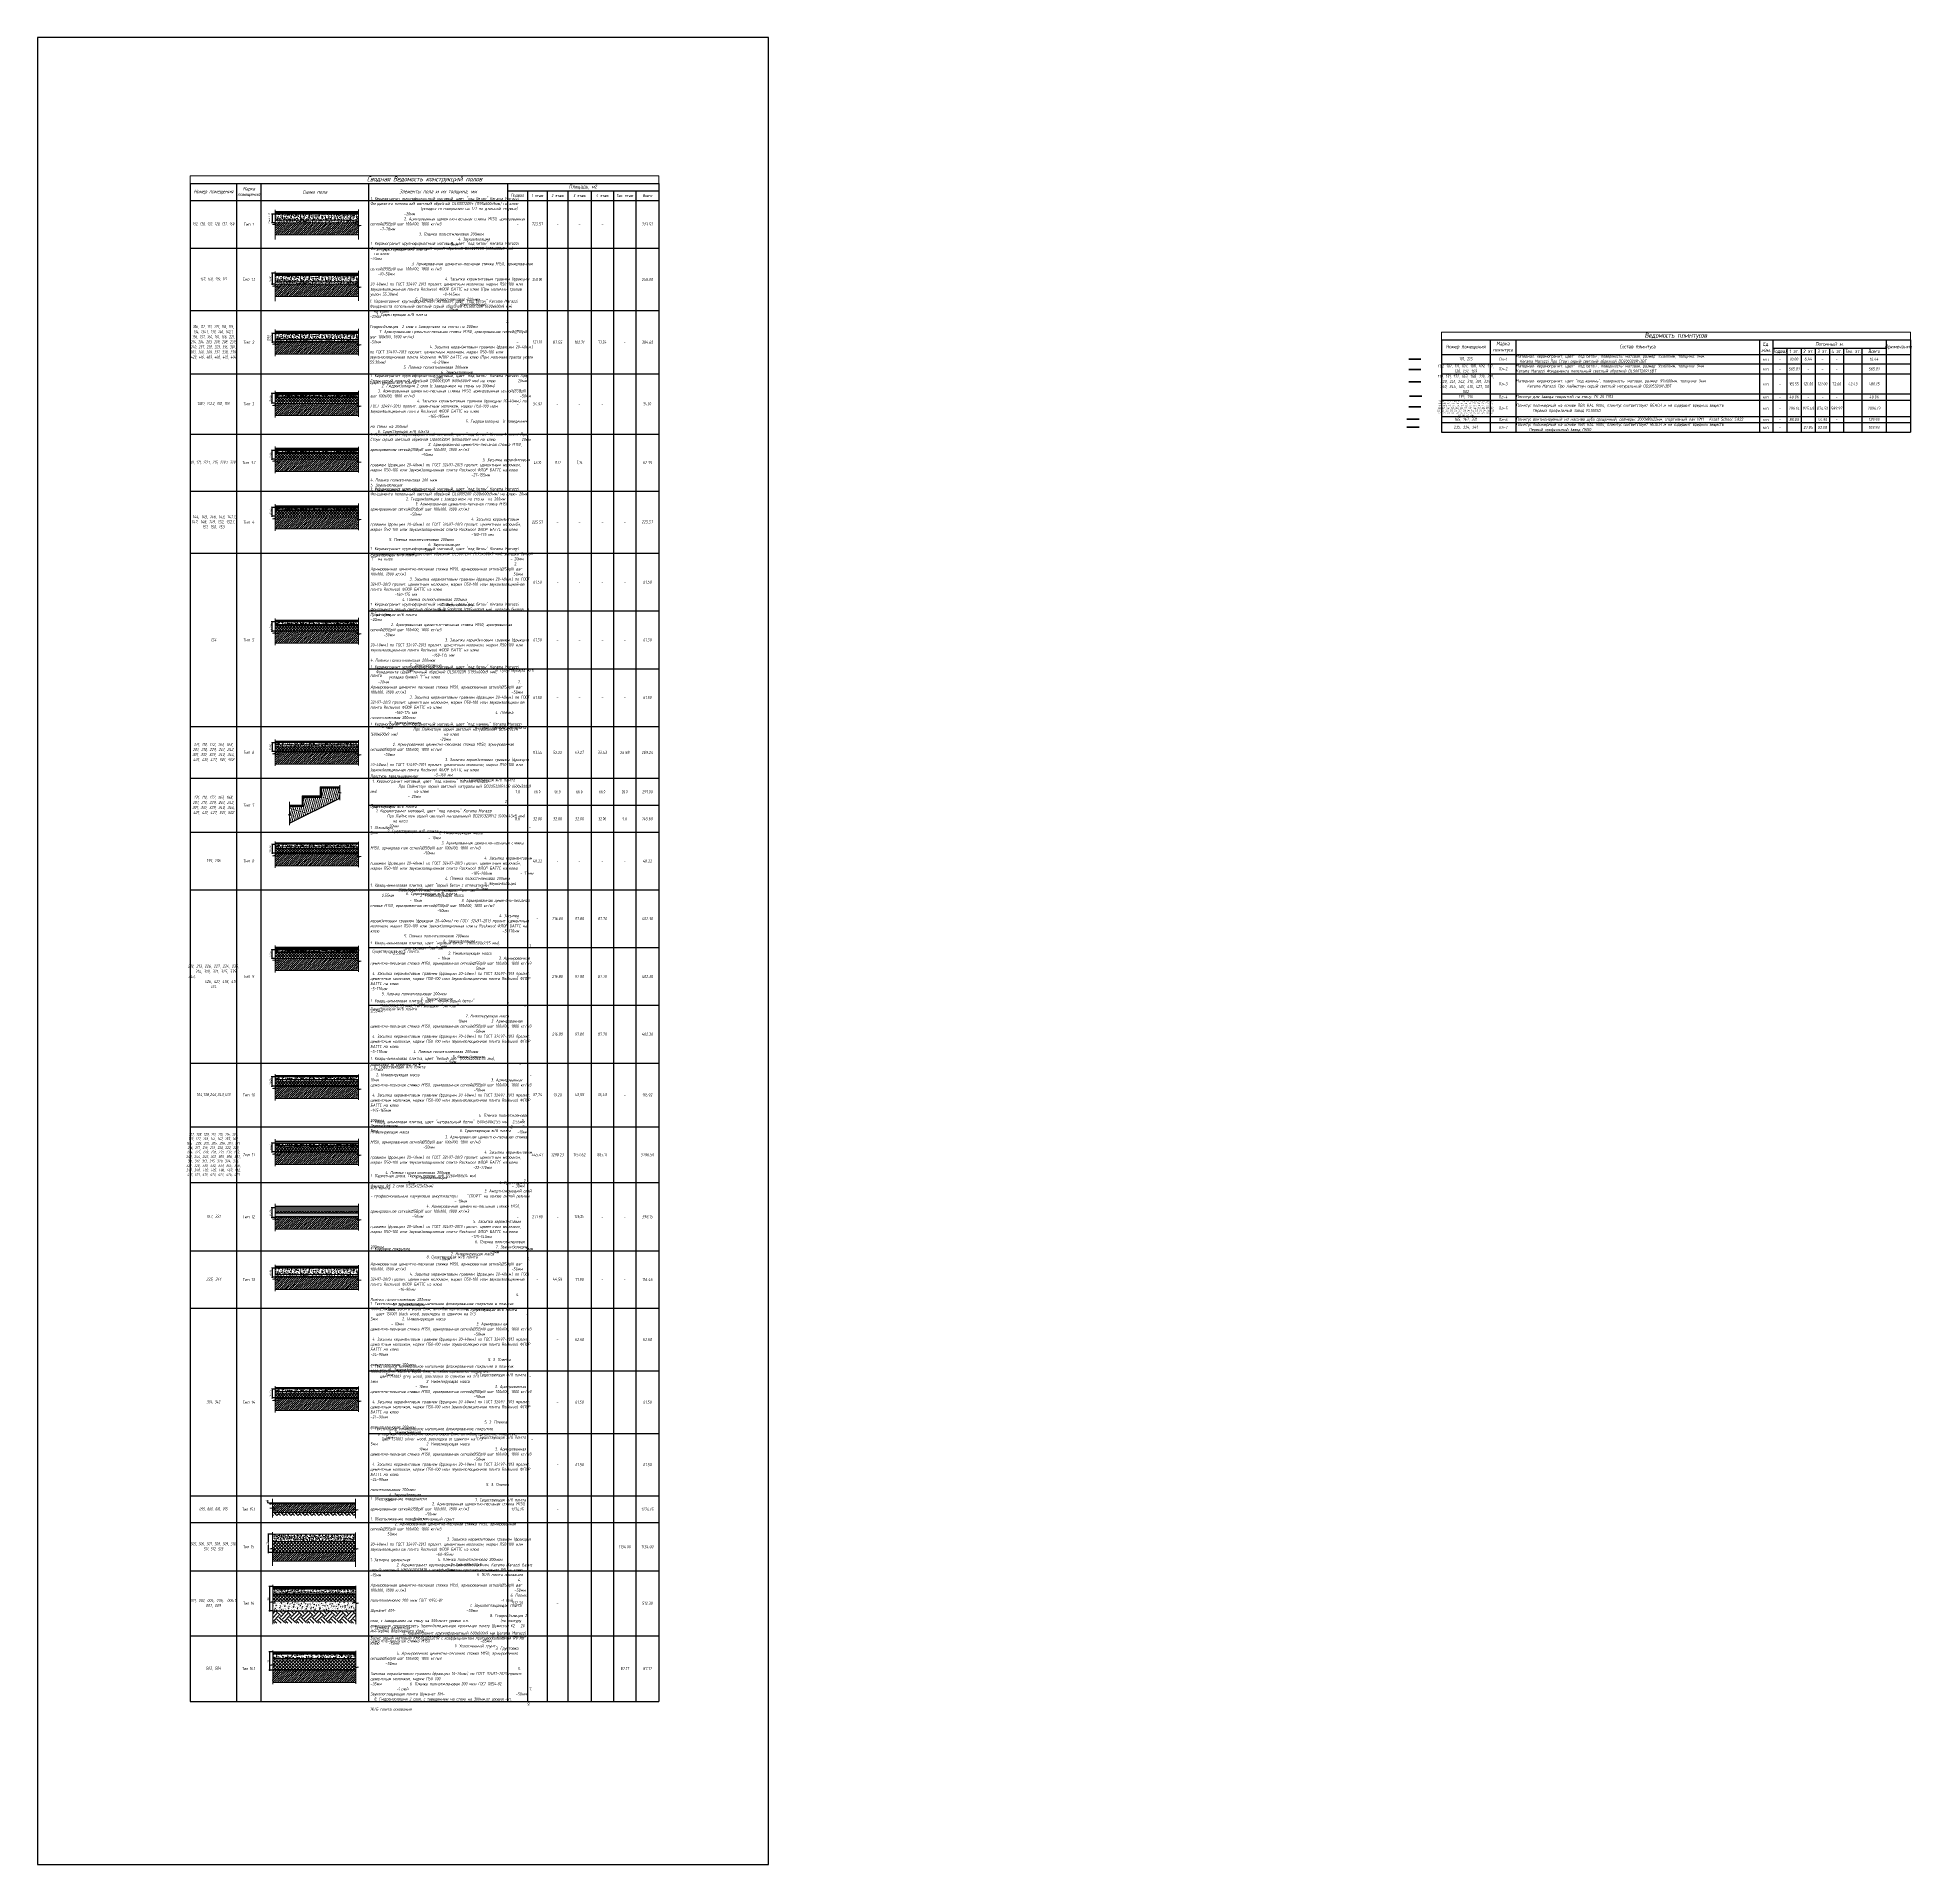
# Model space of a CAD drawing. Header units: millimetres. Extents: x -542032 to 558829, y -28615 to 266565.
# Drawn here: x -542032 to -388236, y -28615 to 121351 of the extents above; entities that cross this region are included whole.
import ezdxf

# ---------------------------------------------------------------- set-up
doc = ezdxf.new("R2010")
doc.units = ezdxf.units.MM
for name, color, linetype in [('АР_2_ПЛИНТУС', 171, 'Continuous'), ('АР_Перегородки кирпич штрих', 7, 'Continuous'), ('АР_Плита', 220, 'Continuous')]:
    doc.layers.add(name, color=color, linetype=linetype)
for name, color, linetype, lineweight in [('АР_Размеры дверей', 15, 'Continuous', 0), ('АР_Таблица отделки подвал', 250, 'Continuous', 15), ('АР_Тонкие', 250, 'Continuous', 0), ('АР_Штриховка', 252, 'Continuous', 0)]:
    doc.layers.add(name, color=color, linetype=linetype, lineweight=lineweight)
doc.styles.add('ISOCPEUR', font='isocpeur.ttf', dxfattribs={"width": 0.7})
doc.styles.add('Архитект', font='isocpeur.ttf', dxfattribs={"width": 0.8, "oblique": 8})
doc.dimstyles.new('R_50', dxfattribs={"dimtxt": 140, "dimasz": 60, "dimexe": 50, "dimexo": 50, "dimgap": 50, "dimtad": 1, "dimdec": 0, "dimrnd": 5, "dimzin": 0, "dimdsep": 46, "dimtxsty": 'ISOCPEUR', "dimblk": 'ARCHTICK', "dimcen": 50, "dimdle": 50, "dimclrd": 256, "dimclre": 256, "dimclrt": 256, "dimadec": 0, "dimazin": 0, "dimtfac": 2, "dimtdec": 0, "dimtofl": 0, "dimtmove": 1, "dimatfit": 3, "dimfxl": 1, "dimtvp": 3, "dimtfill": 1, "dimtolj": 1, "dimtzin": 0, "dimarcsym": 0})

# ---------------------------------------------------------------- blocks, each defined once
blk = doc.blocks.new('*U25')
at = {"color": 8}
blk.add_lwpolyline([(0, -12.3), (0, -1), (2.2, -0.5), (-2.2, 0), (0, 0.5), (0, 12.3)], dxfattribs=at)
blk = doc.blocks.new('*U26')
at = {"color": 8}
blk.add_lwpolyline([(0, -17.4), (0, -1), (2.2, -0.5), (-2.2, 0), (0, 0.5), (0, 21.4)], dxfattribs=at)
blk = doc.blocks.new('П-3')
at = {"layer": 'АР_Штриховка', "lineweight": 5, "true_color": 0x000000}
h = blk.add_hatch(dxfattribs=at)
h.set_pattern_fill('ANSI35', color=18, scale=48, angle=30, style=0)
h.set_pattern_definition([(75, (-169877.07, -910900.9), (-294.41419, 78.888045), []), (75, (-169690.42, -910793.13), (-294.41419, 78.888045), [381, -76.2, 0, -76.2])])
h.paths.add_polyline_path([(145781, 178279), (145894, 178304), (145669, 178329), (145781, 178354), (145781, 178713), (144281, 178713), (144281, 177963), (142781, 177963), (142781, 177213), (141653, 177213), (141653, 176541), (141541, 176516), (141766, 176491), (141653, 176466), (141653, 175811), (145781, 177875)])
at = {"layer": 'АР_Плита', "color": 18, "lineweight": 30, "ltscale": 100, "true_color": 0x000000}
blk.add_line((141653, 175811), (145781, 177875), dxfattribs=at)
blk.add_lwpolyline([(141653, 177213), (142781, 177213), (142781, 177963), (144281, 177963), (144281, 178713), (145781, 178713)], dxfattribs=at)
at = {"layer": 'АР_Тонкие'}
for p, q in [((144231, 178763), (144181, 178763)), ((142731, 178013), (142681, 178013)), ((142681, 177313), (142681, 177263)), ((144181, 178063), (144181, 178013))]:
    blk.add_line(p, q, dxfattribs=at)
for points in [[(141653, 177313), (142681, 177313), (142681, 178063), (144181, 178063), (144181, 178813), (145781, 178813)], [(141653, 177263), (142731, 177263), (142731, 178013), (144231, 178013), (144231, 178763), (145781, 178763)]]:
    blk.add_lwpolyline(points, dxfattribs=at)
at = {"layer": 'АР_Тонкие', "xscale": 50, "yscale": 50, "zscale": 50}
for name, p in [('*U25', (145781, 178329)), ('*U26', (141653, 176516))]:
    blk.add_blockref(name, p, dxfattribs=at)
blk = doc.blocks.new('*T103')
at = {"layer": 'Defpoints', "color": 8, "linetype": 'ByBlock', "lineweight": 0, "transparency": 16777216}
for p, q in [((0, 0), (38478, 0)), ((0, 0), (0, -633)), ((38478, 0), (38478, -633))]:
    blk.add_line(p, q, dxfattribs=at)
at = {"layer": 'АР_Таблица отделки подвал', "color": 0, "lineweight": -2, "transparency": 16777216}
for p, q in [((0, -633), (3823, -633)), ((0, -633), (0, -125231)), ((3823, -633), (3823, -125231)), ((5800, -633), (5800, -125231)), ((14655, -633), (14655, -125231)), ((26055, -633), (26055, -1230)), ((26055, -1230), (38478, -1230)), ((27705, -1230), (27705, -125231)), ((29318, -1230), (29318, -125231)), ((31006, -1230), (31006, -125231)), ((32922, -1230), (32922, -125231)), ((34768, -1230), (34768, -125231)), ((36614, -1230), (36614, -125231)), ((38478, -633), (38478, -125231)), ((0, -2033), (38478, -2033)), ((26055, -2033), (26055, -125231)), ((0, -5942), (38478, -5942)), ((0, -11074), (38478, -11074)), ((0, -16258), (38478, -16258)), ((0, -21208), (38478, -21208)), ((0, -25895), (38478, -25895)), ((0, -30982), (38478, -30982)), ((14655, -35724), (38478, -35724)), ((14655, -40465), (38478, -40465)), ((0, -45207), (38478, -45207)), ((0, -49457), (38478, -49457)), ((14655, -51674), (38478, -51674)), ((0, -53890), (38478, -53890)), ((0, -58607), (38478, -58607)), ((14655, -63349), (38478, -63349)), ((14655, -68090), (38478, -68090)), ((0, -72832), (38478, -72832)), ((0, -78065), (38478, -78065)), ((0, -82647), (38478, -82647)), ((0, -88247), (38478, -88247)), ((0, -92964), (38478, -92964)), ((14655, -98097), (38478, -98097)), ((14655, -103230), (38478, -103230)), ((0, -108364), (38478, -108364)), ((0, -110555), (38478, -110555)), ((0, -114510), (38478, -114510)), ((0, -119836), (38478, -119836)), ((0, -125231), (38478, -125231))]:
    blk.add_line(p, q, dxfattribs=at)
at = {"layer": 'АР_Таблица отделки подвал', "color": 0, "linetype": 'ByBlock', "lineweight": 30, "transparency": 16777216}
for p, q in [((3823, -633), (38478, -633)), ((26055, -1230), (26055, -2033))]:
    blk.add_line(p, q, dxfattribs=at)
at = {"layer": 'АР_Таблица отделки подвал', "transparency": 16777216}
blk.add_blockref('П-3', (-133490, -228968), dxfattribs=at)
for s, insert, char_height, width, attachment_point, style in [('{\\fISOCPEUR|b0|i1|c204|p34;Номер помещения}', (1911, -1333), 300, 3722.73, 5, 'Архитект'), ('{\\fISOCPEUR|b0|i1|c204|p34;Марка помещения}', (4811, -1333), 280, 1877.45, 5, 'Архитект'), ('{\\fISOCPEUR|b0|i1|c204|p34;Схема пола}', (10228, -1333), 300, 8754.96, 5, 'Архитект'), ('{\\fISOCPEUR|b0|i1|c204|p34;Сводная Ведомость конструкций полов}', (19239, -317), 400, 38377.77, 5, 'Архитект'), ('{\\fISOCPEUR|b0|i1|c204|p34;Элементы пола и их толщина, мм}', (20355, -1333), 300, 11299.82, 5, 'Архитект'), ('Подвал', (26880, -1632), 250, 1550.31, 5, 'Архитект'), ('1 этаж', (28512, -1632), 250, 1513.11, 5, 'Архитект'), ('2 этаж', (30162, -1632), 250, 1587.72, 5, 'Архитект'), ('Площадь, м2', (32266, -932), 300, 12322.82, 5, 'Архитект'), ('3 этаж', (31964, -1632), 250, 1816.26, 5, 'Архитект'), ('4 этаж', (33845, -1632), 250, 1745.94, 5, 'Архитект'), ('Тех. этаж', (35691, -1632), 250, 1745.94, 5, 'Архитект'), ('Всего', (37546, -1632), 250, 1763.52, 5, 'Архитект'), ('{\\Q8;\\W0.8;1. \\A1;\\C7;Керамогранит крупноформатный матовый, цвет "под бетон"\\C256; Kerama Marazzi  Фондамента пепельный светлый обрезной DL500720R* (1195х600х9мм)\\A0; на клею                                    \\A1;\\C7;(укладка со смещением на 1/2 по длинной стороне)\\C256;       \\A0;                    -20мм                                                                                  2. Армированная цементно-песчаная стяжка М150, армированная сеткой∅5ВрIII шаг 100х100, 1800 кг/м3  }  {\\Q8;\\W0.8;                                                   -7-78мм                                                                                                     3. Пленка полиэтиленовая 200мкм                                                                          4. Звукоизоляция                                                                 - 5мм                                            5. Существующая ж/б плита}', (14805, -3987), 250, 11099.82, 4, 'ISOCPEUR'), ('{\\fISOCPEUR|b0|i1|c204|p34;102, 130, 132, 120, 137, 169}', (1911, -3987), 250, 3222.73, 5, 'ISOCPEUR'), ('Тип 1', (4811, -3987), 250, 1377.45, 5, 'Архитект'), ('-', (26880, -3987), 250, 1550.31, 5, 'Архитект'), ('723,57', (28512, -3987), 250, 1513.11, 5, 'Архитект'), ('-', (30162, -3987), 250, 1587.72, 5, 'Архитект'), ('-', (31964, -3987), 250, 1816.26, 5, 'Архитект'), ('-', (33845, -3987), 250, 1745.94, 5, 'Архитект'), ('723.57', (37546, -3987), 250, 1763.52, 5, 'Архитект'), ('{\\Q8;\\W0.8;1. \\C7;Керамогранит крупноформатный матовый, цвет \\C256;"под бетон" Kerama Marazzi  Фондамента пепельный светлый серый обрезной DL600720R (600х600х9 мм)              на клею                                                                             -20мм                                                                                                                                                                                                                                                                                        3. Армированная цементно-песчаная стяжка М150, армированная сеткой∅5ВрIII шаг 100х100, 1800 кг/м3  }      {\\W0.6;                                                   \\Q8;\\W0.8;        -10-50мм                                                                                                                   4. Засыпка керамзитовым гравием (фракции 20-40мм.) по ГОСТ 32497-2013 пролит. цементным молочком, марки П50-100 или звукоизоляционная плита Rockwool ФЛОР БАТТС на клею (При наличии трапов уклон 55:30мм)                        -0-145мм                                                                5. Пленка полиэтиленовая 200мкм                                                                          6. Звукоизоляция                                                                    -5мм                                            7. Существующая ж/б плита}', (14805, -8508), 250, 11099.82, 4, 'ISOCPEUR'), ('{\\fISOCPEUR|b0|i1|c204|p34;107, 108, 109, 111}', (1911, -8508), 250, 3222.73, 5, 'ISOCPEUR'), ('{\\Q8;\\W0.8;Тип 1.1}', (4811, -8508), 250, 1377.45, 5, 'ISOCPEUR'), ('258.00', (28512, -8508), 250, 1513.11, 5, 'ISOCPEUR'), ('{\\Q8;\\W0.8;258.00}', (37546, -8508), 250, 1763.52, 5, 'ISOCPEUR'), ('{\\Q8;\\W0.8;1. \\C7;Керамогранит крупноформатный матовый, цвет \\C256;"под бетон" Kerama Marazzi  Фондамента пепельный светлый серый обрезной DL600720R (600х600х9 мм)              на клею                                                                             -20мм                                                                                                                                                            2. Гидроизоляция  2 слоя с заведением на стены на 200мм                                                                                                                             3. Армированная цементно-песчаная стяжка М150, армированная сеткой∅5ВрIII шаг 100х100, 1800 кг/м3  }       {\\W0.6;                                               \\Q8;\\W0.8;                    -50мм                                                                                                                   4. Засыпка керамзитовым гравием (фракции 20-40мм.) по ГОСТ 32497-2013 пролит. цементным молочком, марки П50-100 или звукоизоляционная плита Rockwool ФЛОР БАТТС на клею (При наличии трапов уклон 55:30мм)                         -6-210мм                                                                5. Пленка полиэтиленовая 200мкм                                                                          6. Звукоизоляция                                                                    -5мм                                            7. Существующая ж/б плита}', (14755, -13666), 250, 11199.82, 4, 'ISOCPEUR'), ('{\\fISOCPEUR|b0|i1|c204|p34;106, 112, 113, 125, 118, 119, 134, 134.1, 139, 140, 142.1, 156, 157, 160, 161, 166, 221, 214, 204, 203, 209, 208, 239, 240, 237, 238, 323, 316, 304, 303, 308, 309, 337, 338, 339, 423, 416, 409, 408, 403, 404}', (1911, -13666), 250, 3222.73, 5, 'ISOCPEUR'), ('Тип 2', (4811, -13666), 250, 1377.45, 5, 'Архитект'), ('-', (26880, -13666), 250, 1550.31, 5, 'Архитект'), ('121,10', (28512, -13666), 250, 1513.11, 5, 'Архитект'), ('87.55', (30162, -13666), 250, 1587.72, 5, 'Архитект'), ('102.71', (31964, -13666), 250, 1816.26, 5, 'Архитект'), ('73,24', (33845, -13666), 250, 1745.94, 5, 'ISOCPEUR'), ('-', (35691, -13666), 250, 1745.94, 5, 'ISOCPEUR'), ('384.60', (37546, -13666), 250, 1763.52, 5, 'Архитект'), ('{\\Q8;\\W0.8;1. Керамогранит крупноформатный матовый, цвет "под бетон" Kerama Marazzi Про Стоун серый светлый обрезной DD600320R (600х600х9 мм) на клею          - 20мм                                                                                                  2. Гидроизоляция 2 слоя (с заведением на стены на 200мм)                                                                                                                 3. Армированная цементно-песчаная стяжка М150, армированная сеткой∅5ВрIII шаг 100х100, 1800 кг/м3  }       {\\W0.6;                                               \\Q8;\\W0.8;             -50мм                                                                                                                   4. Засыпка керамзитовым гравием (фракции 20-40мм.) по ГОСТ 32497-2013 пролит. цементным молочком, марки П50-100 или звукоизоляционная плита Rockwool ФЛОР БАТТС на клею                                                             -165-185мм                                                                                                                                                                                         5. Гидроизоляция  (с заведением на стены на 200мм)                                                                        6. Существующая ж/б плита}', (14805, -18733), 250, 11099.82, 4, 'ISOCPEUR'), ('{\\fISOCPEUR|b0|i1|c204|p34;\\Q0;\\W0.7;138.1, 142.2, 158, 159 }', (1911, -18733), 250, 3222.73, 5, 'Архитект'), ('Тип 3', (4811, -18733), 250, 1377.45, 5, 'Архитект'), ('-', (26880, -18733), 250, 1550.31, 5, 'Архитект'), ('34.92', (28512, -18733), 250, 1513.11, 5, 'Архитект'), ('-', (30162, -18733), 250, 1587.72, 5, 'ISOCPEUR'), ('-', (31964, -18733), 250, 1816.26, 5, 'ISOCPEUR'), ('-', (33845, -18733), 250, 1745.94, 5, 'ISOCPEUR'), ('34.92', (37546, -18733), 250, 1763.52, 5, 'ISOCPEUR'), ('{\\fISOCPEUR|b0|i1|c204|p34;1\\fISOCPEUR|b0|i0|c204|p34;\\Q8;\\W0.8;. Керамогранит крупноформатный матовый, цвет "под бетон" Kerama Marazzi Про Стоун серый светлый обрезной DD600320R (600х600х9 мм) на клею            - 20мм                                                                                                                                                                                                                 2. Армированная цементно-песчаная стяжка М150, армированная сеткой∅5ВрIII шаг 100х100, 1800 кг/м3  }       {\\W0.6;                                               \\Q8;\\W0.8;                   -50мм                                                                                                                   3. Засыпка керамзитовым гравием (фракции 20-40мм.) по ГОСТ 32497-2013 пролит. цементным молочком, марки П50-100 или звукоизоляционная плита Rockwool ФЛОР БАТТС на клею                                                               -27-155мм                                                                                                                                                                                                                                                                 \\P4. Пленка полиэтиленовая 200 мкм\\P5. Звукоизоляция \\P6. Существующая ж/б плита\\P}', (14805, -23551), 250, 11099.82, 4, 'ISOCPEUR'), ('{\\fISOCPEUR|b0|i1|c204|p34;\\Q0;\\W0.7;101, 171, 172.1, 215, 229.1, 329.1}', (1911, -23551), 250, 3222.73, 5, 'Архитект'), ('Тип 3.1', (4811, -23551), 250, 1377.45, 5, 'Архитект'), ('{\\Q8;46.10}', (28512, -23551), 250, 1513.11, 5, 'ISOCPEUR'), ('{\\W0.7;11.11', (30162, -23551), 250, 1587.72, 5, 'Архитект'), ('{\\Q8;5,14}', (31964, -23551), 250, 1816.26, 5, 'ISOCPEUR'), ('62.35', (37546, -23551), 250, 1763.52, 5, 'Архитект'), ('{\\Q8;\\W0.8;1. \\C7;Керамогранит крупноформатный матовый, цвет "под бетон"\\C256; Kerama Marazzi  Фондамента пепельный светлый обрезной DL600920R (600х600х9мм) на клею- 20мм                                                                                                              2. Гидроизоляция с заведением на стены  на 200мм                                                                                                                                3. Армированная цементно-песчаная стяжка М150, армированная сеткой∅5ВрIII шаг 100х100, 1800 кг/м3  }       {\\W0.6;                                               \\Q8;\\W0.8;             -50мм                                                                                                                   4. Засыпка керамзитовым гравием (фракции 20-40мм.) по ГОСТ 32497-2013 пролит. цементным молочком, марки П50-100 или звукоизоляционная плита Rockwool ФЛОР БАТТС на клею                                                               -160-175 мм                                                                                                                        5. Пленка полиэтиленовая 200мкм                                                                          6. Звукоизоляция                                                                   - 5мм                                            7. Существующая ж/б плита}', (14805, -28438), 250, 11099.82, 4, 'ISOCPEUR'), ('{\\fISOCPEUR|b0|i1|c204|p34;\\Q0; 144, 145, 146, 143, 147.1, 147, 148, 149, 152, 152.1, 151, 150, 153}', (1911, -28438), 250, 3222.73, 5, 'Архитект'), ('Тип 4', (4811, -28438), 250, 1377.45, 5, 'Архитект'), ('-', (26880, -28438), 250, 1550.31, 5, 'Архитект'), ('225.57', (28512, -28438), 250, 1513.11, 5, 'Архитект'), ('-', (30162, -28438), 250, 1587.72, 5, 'Архитект'), ('-', (31964, -28438), 250, 1816.26, 5, 'Архитект'), ('-', (33845, -28438), 250, 1745.94, 5, 'Архитект'), ('-', (35691, -28438), 250, 1745.94, 5, 'Архитект'), ('225,57', (37546, -28438), 250, 1763.52, 5, 'Архитект'), ('{\\Q8;\\W0.8;1. \\C7;Керамогранит крупноформатный матовый, цвет \\C256;"под бетон" Kerama Marazzi  Фондамента пепельный светлый обрезной DL500720R (1195x600х9 мм), укладка буквой "Г" на клею                                                               - 20мм                                                                                   2. Армированная цементно-песчаная стяжка М150, армированная сеткой∅5ВрIII шаг 100х100, 1800 кг/м3  }       {\\W0.6;                                               \\Q8;\\W0.8;             -50мм                                                                                                                   3. Засыпка керамзитовым гравием (фракции 20-40мм.) по ГОСТ 32497-2013 пролит. цементным молочком, марки П50-100 или звукоизоляционная плита Rockwool ФЛОР БАТТС на клею                                                               -160-175 мм                                                                                4. Пленка полиэтиленовая 200мкм                                                                          5. Звукоизоляция                                                                   - 5мм                                            6. Существующая ж/б плита}', (14805, -33353), 250, 11099.82, 4, 'ISOCPEUR'), ('-', (26880, -33353), 250, 1550.31, 5, 'Архитект'), ('61.50', (28512, -33353), 250, 1513.11, 5, 'Архитект'), ('-', (30162, -33353), 250, 1587.72, 5, 'Архитект'), ('-', (31964, -33353), 250, 1816.26, 5, 'Архитект'), ('-', (33845, -33353), 250, 1745.94, 5, 'Архитект'), ('-', (35691, -33353), 250, 1745.94, 5, 'Архитект'), ('61.50', (37546, -33353), 250, 1763.52, 5, 'Архитект'), ('{\\Q8;\\W0.8;1. \\C7;Керамогранит крупноформатный матовый, цвет \\C256;"под бетон" Kerama Marazzi   Фондамента серый светлый обрезной DL500820R (1195x600х9 мм), укладка буквой "Г"на клею                                                                         -20мм                                                                                             2. Армированная цементно-песчаная стяжка М150, армированная сеткой∅5ВрIII шаг 100х100, 1800 кг/м3  }       {\\W0.6;                                               \\Q8;\\W0.8;             -50мм                                                                                                                   3. Засыпка керамзитовым гравием (фракции 20-40мм.) по ГОСТ 32497-2013 пролит. цементным молочком, марки П50-100 или звукоизоляционная плита Rockwool ФЛОР БАТТС на клею                                                               -160-175 мм                                         4. Пленка полиэтиленовая 200мкм                                                                          5. Звукоизоляция                                                                   - 5мм                                            6. Существующая ж/б плита}', (14805, -38095), 250, 11099.82, 4, 'ISOCPEUR'), ('{\\fISOCPEUR|b0|i1|c204|p34;154}', (1911, -38095), 250, 3222.73, 5, 'Архитект'), ('Тип 5', (4811, -38095), 250, 1377.45, 5, 'Архитект'), ('-', (26880, -38095), 250, 1550.31, 5, 'Архитект'), ('61.50', (28512, -38095), 250, 1513.11, 5, 'Архитект'), ('-', (30162, -38095), 250, 1587.72, 5, 'Архитект'), ('-', (31964, -38095), 250, 1816.26, 5, 'Архитект'), ('-', (33845, -38095), 250, 1745.94, 5, 'Архитект'), ('-', (35691, -38095), 250, 1745.94, 5, 'Архитект'), ('61.50', (37546, -38095), 250, 1763.52, 5, 'Архитект'), ('{\\Q8;\\W0.8;1. \\C7;Керамогранит крупноформатный матовый, цвет \\C256;"под бетон" Kerama Marazzi            Фондамента серый темный обрезной DL501020R (1195x600х9 мм),                              укладка буквой "Г"на клею                                                       -20мм                                                                     2. Армированная цементно-песчаная стяжка М150, армированная сеткой∅5ВрIII шаг 100х100, 1800 кг/м3  }       {\\W0.6;                                               \\Q8;\\W0.8;             -50мм                                                                                                                   3. Засыпка керамзитовым гравием (фракции 20-40мм.) по ГОСТ 32497-2013 пролит. цементным молочком, марки П50-100 или звукоизоляционная плита Rockwool ФЛОР БАТТС на клею                                                               -160-175 мм                                          4. Пленка полиэтиленовая 200мкм                                                                          5. Звукоизоляция                                                                   - 5мм                                            6. Существующая ж/б плита}', (14805, -42836), 250, 11099.82, 4, 'ISOCPEUR'), ('-', (26880, -42836), 250, 1550.31, 5, 'Архитект'), ('61.50', (28512, -42836), 250, 1513.11, 5, 'Архитект'), ('-', (30162, -42836), 250, 1587.72, 5, 'Архитект'), ('-', (31964, -42836), 250, 1816.26, 5, 'Архитект'), ('-', (33845, -42836), 250, 1745.94, 5, 'Архитект'), ('-', (35691, -42836), 250, 1745.94, 5, 'Архитект'), ('61.50', (37546, -42836), 250, 1763.52, 5, 'Архитект'), ('{\\Q8;\\W0.8;1. \\C7;Керамогранит крупноформатный матовый, цвет \\C256;"под камень" Kerama Marazzi                              Про Лаймстоун серый светлый натуральный DD641020R (600х600х9 мм)                         на клею                                                                             -20мм                                                                                                                                                 2. Армированная цементно-песчаная стяжка М150, армированная сеткой∅5ВрIII шаг 100х100, 1800 кг/м3  }       {\\W0.6;                                               \\Q8;\\W0.8;             -50мм                                                                                                                   3. Засыпка керамзитовым гравием (фракции 20-40мм.) по ГОСТ 32497-2013 пролит. цементным молочком, марки П50-100 или звукоизоляционная плита Rockwool ФЛОР БАТТС на клею                                                                -5-160 мм                                                                                              4. Существующая ж/б плита}', (14805, -47332), 250, 11099.82, 4, 'ISOCPEUR'), ('{\\fISOCPEUR|b0|i1|c204|p34;131, 110, 172, 163, 168, 201, 210, 229, 241, 242, 301, 310, 329, 340, 344, 401, 410, 427, 501, 502}', (1911, -47332), 250, 3222.73, 5, 'Архитект'), ('Тип 6', (4811, -47332), 250, 1377.45, 5, 'Архитект'), ('-', (26880, -47332), 250, 1550.31, 5, 'Архитект'), ('113.44', (28512, -47332), 250, 1513.11, 5, 'ISOCPEUR'), ('52.22', (30162, -47332), 250, 1587.72, 5, 'Архитект'), ('63.27', (31964, -47332), 250, 1816.26, 5, 'Архитект'), ('33.43', (33845, -47332), 250, 1745.94, 5, 'Архитект'), ('26.88', (35691, -47332), 250, 1745.94, 5, 'Архитект'), ('289.24', (37546, -47332), 250, 1763.52, 5, 'Архитект'), ('{\\Q8;\\W0.8;Проступь завальцованная:                                                               1. \\C7;Керамогранит матовый, цвет \\C256;"под камень" Kerama Marazzi                                        Про Лаймстоун серый светлый натуральный DD205320R\\\\GR (600х300х9 мм)                    на клею                                                                            - 20мм                                                                                                                                     2. Существующая ж/б плита}', (14805, -50565), 250, 11099.82, 4, 'ISOCPEUR'), ('7.0', (26880, -50565), 250, 1550.31, 5, 'Архитект'), ('66.0', (28512, -50565), 250, 1513.11, 5, 'ISOCPEUR'), ('66.0', (30162, -50565), 250, 1587.72, 5, 'ISOCPEUR'), ('66.0', (31964, -50565), 250, 1816.26, 5, 'ISOCPEUR'), ('66.0', (33845, -50565), 250, 1745.94, 5, 'ISOCPEUR'), ('20.0', (35691, -50565), 250, 1745.94, 5, 'ISOCPEUR'), ('291.00', (37546, -50565), 250, 1763.52, 5, 'Архитект'), ('{\\fISOCPEUR|b0|i1|c204|p34;131, 110, 172, 163, 168, 201, 210, 229, 241, 242, 301, 310, 329, 340, 344, 401, 410, 427, 501, 502}', (1911, -51674), 250, 3222.73, 5, 'Архитект'), ('Тип 7', (4811, -51674), 250, 1377.45, 5, 'Архитект'), ('{\\Q8;\\W0.8;Подступенок:                                                                              1. \\C7;Керамогранит матовый, цвет \\C256;"под камень" Kerama Marazzi                                Про Лаймстоун серый светлый натуральный DD205320R\\\\2 (600х145х9 мм)                 на клею                                                                            - 20мм                                                                                  2. Существующая ж/б плита}', (14805, -52782), 250, 11099.82, 4, 'ISOCPEUR'), ('{\\Q8;\\W0.8;1. Линолеум                                                                         - 2мм                                 2. Нивелирующая масса                                                           - 10мм                                                                                        3. Армированная цементно-песчаная стяжка М150, армированная сеткой∅5ВрIII шаг 100х100, 1800 кг/м3  }       {\\W0.6;                                               \\Q8;\\W0.8;              -50мм                                                                                                                   4. Засыпка керамзитовым гравием (фракции 20-40мм.) по ГОСТ 32497-2013 пролит. цементным молочком, марки П50-100 или звукоизоляционная плита Rockwool ФЛОР БАТТС на клею                                                               -185-200мм               \\C0;- 73м\\C256;м            \\C0;                          \\C256;                                                                                           4. Пленка полиэтиленовая 200мкм                                                                          5. Звукоизоляция                                                                   - 5мм                                            6. Существующая ж/б плита}', (14805, -56249), 250, 11099.82, 4, 'ISOCPEUR'), ('8.6', (26880, -52782), 250, 1550.31, 5, 'Архитект'), ('32.00', (28512, -52782), 250, 1513.11, 5, 'Архитект'), ('32.00', (30162, -52782), 250, 1587.72, 5, 'Архитект'), ('32.00', (31964, -52782), 250, 1816.26, 5, 'Архитект'), ('32.00', (33845, -52782), 250, 1745.94, 5, 'ISOCPEUR'), ('9.0', (35691, -52782), 250, 1745.94, 5, 'ISOCPEUR'), ('145.60', (37546, -52782), 250, 1763.52, 5, 'Архитект'), ('{\\fISOCPEUR|b0|i1|c204|p34;\\Q0;135, 136}', (1911, -56249), 250, 3222.73, 5, 'Архитект'), ('Тип 8', (4811, -56249), 250, 1377.45, 5, 'Архитект'), ('-', (26880, -56249), 250, 1550.31, 5, 'Архитект'), ('48.22', (28512, -56249), 250, 1513.11, 5, 'Архитект'), ('-', (30162, -56249), 250, 1587.72, 5, 'ISOCPEUR'), ('-', (31964, -56249), 250, 1816.26, 5, 'ISOCPEUR'), ('-', (33845, -56249), 250, 1745.94, 5, 'ISOCPEUR'), ('-', (35691, -56249), 250, 1745.94, 5, 'ISOCPEUR'), ('48.22', (37546, -56249), 250, 1763.52, 5, 'Архитект'), ('{\\Q8;\\W0.8;1. Кварц-виниловая плитка, цвет "серый бетон с отпечатками"                                       (500х500х2.55 мм), тип укладки: "зиг-заг"                                   - 2.55мм              2. Нивелирующая масса                                                           - 10мм                     3. Армированная цементно-песчаная стяжка М150, армированная сеткой∅5ВрIII шаг 100х100, 1800 кг/м3  }       {\\W0.6;                                               \\Q8;\\W0.8;              -50мм                                                                                                                   4. Засыпка керамзитовым гравием (фракции 20-40мм.) по ГОСТ 32497-2013 пролит. цементным молочком, марки П50-100 или звукоизоляционная плита Rockwool ФЛОР БАТТС на клею                                                                  -5-170мм                          5. Пленка полиэтиленовая 200мкм                                                                          6. Звукоизоляция                                                                   - 5мм                                            7.  Существующая ж/б плита.}', (14805, -60978), 250, 11099.82, 4, 'ISOCPEUR'), ('-', (26880, -60978), 250, 1550.31, 5, 'Архитект'), ('-', (28512, -60978), 250, 1513.11, 5, 'ISOCPEUR'), ('216.80', (30162, -60978), 250, 1587.72, 5, 'Архитект'), ('97.80', (31964, -60978), 250, 1816.26, 5, 'Архитект'), ('87.70', (33845, -60978), 250, 1745.94, 5, 'Архитект'), ('402.30', (37546, -60978), 250, 1763.52, 5, 'Архитект'), ('{\\Q8;\\W0.8;1. Кварц-виниловая плитка, цвет "иловый бетон" (500х500х2.55 мм),                                     тип уклаки: "зиг-заг"                                                          - 2.55мм                       2. Нивелирующая масса                                                           - 10мм                          3. Армированная цементно-песчаная стяжка М150, армированная сеткой∅5ВрIII шаг 100х100, 1800 кг/м3  }       {\\W0.6;                                               \\Q8;\\W0.8;              -50мм                                                                                                                   4. Засыпка керамзитовым гравием (фракции 20-40мм.) по ГОСТ 32497-2013 пролит. цементным молочком, марки П50-100 или звукоизоляционная плита Rockwool ФЛОР БАТТС на клею                                                                  -5-170мм                                                                                     5. Пленка полиэтиленовая 200мкм                                                                          6. Звукоизоляция                                                                   - 5мм                                            7. Существующая ж/б плита}', (14805, -65720), 250, 11099.82, 4, 'ISOCPEUR'), ('{\\fISOCPEUR|b0|i1|c204|p34;\\Q0;212, 213, 226, 227, 234, 236,                                  314, 318, 321, 325, 335, 343,                                 426, 421, 418, 411, 414 }', (1911, -65720), 250, 3622.73, 5, 'Архитект'), ('Тип 9', (4811, -65720), 250, 1377.45, 5, 'Архитект'), ('-', (26880, -65720), 250, 1550.31, 5, 'Архитект'), ('216.80', (30162, -65720), 250, 1587.72, 5, 'Архитект'), ('97.80', (31964, -65720), 250, 1816.26, 5, 'Архитект'), ('87.70', (33845, -65720), 250, 1745.94, 5, 'Архитект'), ('402.30', (37546, -65720), 250, 1763.52, 5, 'Архитект'), ('{\\Q8;\\W0.8;1. Кварц-виниловая плитка, цвет "темно-серый бетон"                                     (500х500х2.55 мм), тип укладки: "зиг-заг"                                   - 2.55мм                                                                                                                                    2. Нивелирующая масса                                                           - 10мм             3. Армированная цементно-песчаная стяжка М150, армированная сеткой∅5ВрIII шаг 100х100, 1800 кг/м3  }       {\\W0.6;                                               \\Q8;\\W0.8;              -50мм                                                                                                                   4. Засыпка керамзитовым гравием (фракции 20-40мм.) по ГОСТ 32497-2013 пролит. цементным молочком, марки П50-100 или звукоизоляционная плита Rockwool ФЛОР БАТТС на клею                                                                  -5-170мм              4. Пленка полиэтиленовая 200мкм                                                                          5. Звукоизоляция                                                                   - 5мм                                            6. Существующая ж/б плита}', (14805, -70461), 250, 11099.82, 4, 'ISOCPEUR'), ('-', (26880, -70461), 250, 1550.31, 5, 'Архитект'), ('216.80', (30162, -70461), 250, 1587.72, 5, 'Архитект'), ('97.80', (31964, -70461), 250, 1816.26, 5, 'Архитект'), ('87.70', (33845, -70461), 250, 1745.94, 5, 'Архитект'), ('402.30', (37546, -70461), 250, 1763.52, 5, 'Архитект'), ('\\A1;{\\Q8;\\W0.8;1. Кварц-виниловая плитка, цвет "белый дуб" (1000x200x2.55 мм),                    раскладка со сдвигом на \\H0.7x;\\S1/2;\\H1.42857x;                                                     - 2.55мм                                                                                    2. Нивелирующая масса                                                           - 10мм                                                            3. \\A0;Армированная цементно-песчаная стяжка М150, армированная сеткой∅5ВрIII шаг 100х100, 1800 кг/м3  \\Q0;\\W0.7;       \\W0.6;                                               \\Q8;\\W0.8;              -50мм                                                                                                                   4. Засыпка керамзитовым гравием (фракции 20-40мм.) по ГОСТ 32497-2013 пролит. цементным молочком, марки П50-100 или звукоизоляционная плита Rockwool ФЛОР БАТТС на клею                                                         \\A1;      -145-165мм                                                                                                                                       4. Пленка полиэтиленовая 200мкм                                                                          5. \\A0;Звукоизоляция\\A1;                                                                   - 5мм                                            6. Существующая ж/б плита}', (14805, -75449), 250, 11099.82, 4, 'ISOCPEUR'), ('{\\fISOCPEUR|b0|i1|c204|p34;\\Q0;104,138,246,343,413}', (1911, -75449), 250, 3222.73, 5, 'Архитект'), ('Тип 10', (4811, -75449), 250, 1377.45, 5, 'Архитект'), ('37,74', (28512, -75449), 250, 1513.11, 5, 'Архитект'), ('19.20', (30162, -75449), 250, 1587.72, 5, 'Архитект'), ('43,55', (31964, -75449), 250, 1816.26, 5, 'Архитект'), ('16,43', (33845, -75449), 250, 1745.94, 5, 'Архитект'), ('{\\Q8;\\W0.8;116.92}', (37546, -75449), 250, 1763.52, 5, 'ISOCPEUR'), ('-', (26880, -75449), 250, 1550.31, 5, 'Архитект'), ('-', (35691, -75449), 250, 1745.94, 5, 'Архитект'), ('{\\Q8;\\W0.8;1. Кварц-виниловая плитка, цвет "натуральный бетон" (500х500х2.55 мм) -2.55мм                                                                                2. Нивелирующая масса                                                          -10мм                                           3. Армированная цементно-песчаная стяжка М150, армированная сеткой∅5ВрIII шаг 100х100, 1800 кг/м3  }       {\\W0.6;                                               \\Q8;\\W0.8;              -50мм                                                                                                                   4. Засыпка керамзитовым гравием (фракции 20-40мм.) по ГОСТ 32497-2013 пролит. цементным молочком, марки П50-100 или звукоизоляционная плита Rockwool ФЛОР БАТТС на клею                                                                -22-170мм                                                                                                                       4. Пленка полиэтиленовая 200мкм                                                                     5. Звукоизоляция                                                                  -5мм                                             6. Существующая ж/б плита}', (14805, -80356), 250, 11099.82, 4, 'ISOCPEUR'), ('{\\fISOCPEUR|b0|i1|c204|p34;\\Q0;127, 128, 129, 117, 115, 114, 124, 123, 122, 133, 141, 142, 155, 162, 165,  228, 202, 205, 206, 207, 211, 216, 217, 218, 219, 220, 222, 223, 224, 225, 228, 230, 231, 232, 233, 243, 244, 245, 302, 305, 306, 307, 311, 312, 313, 315, 320, 324, 326, 327, 328, 330, 332, 333, 345, 346, 347, 348, 402, 405, 406, 407, 412, 413, 415, 419, 420, 422, 424, 425}', (1911, -80356), 220, 3782.73, 5, 'Архитект'), ('Тип 11', (4811, -80356), 250, 1377.45, 5, 'Архитект'), ('-', (26880, -80356), 250, 1550.31, 5, 'ISOCPEUR'), ('445.47', (28512, -80356), 250, 1513.11, 5, 'Архитект'), ('1298.23', (30162, -80356), 250, 1587.72, 5, 'Архитект'), ('1157.62', (31964, -80356), 250, 1816.26, 5, 'Архитект'), ('885.18', (33845, -80356), 250, 1745.94, 5, 'ISOCPEUR'), ('-', (35691, -80356), 250, 1745.94, 5, 'ISOCPEUR'), ('3786.50', (37546, -80356), 250, 1763.52, 5, 'Архитект'), ('{\\Q8;\\W0.8;1. Паркетная доска. Порода дерева: дуб (2266х188х14 мм)                                                                                                                 2. Фанера ФК 2 слоя (1525х125х12мм)                                          - 30мм                                                                  3. Амортизирующий слой - профессиональные каучуковые амортизаторы     "СПОРТ" на основе литой резины                                                - 19мм                                                                  4. Армированная цементно-песчаная стяжка М150, армированная сеткой∅5ВрIII шаг 100х100, 1800 кг/м3  }       {\\W0.6;                                               \\Q8;\\W0.8;              -50мм                                                                                                                   5. Засыпка керамзитовым гравием (фракции 20-40мм.) по ГОСТ 32497-2013 пролит. цементным молочком, марки П50-100 или звукоизоляционная плита Rockwool ФЛОР БАТТС на клею                                                               -125-140мм                                                                               6. Пленка полиэтиленовая 200мкм                                                            7. Звукоизоляция                                                                    -5мм                                                 8. Существующая ж/б плита}', (14805, -85447), 250, 11099.82, 4, 'ISOCPEUR'), ('{\\fISOCPEUR|b0|i1|c204|p34;167, 331}', (1911, -85447), 250, 3222.73, 5, 'Архитект'), ('Тип 12', (4811, -85447), 250, 1377.45, 5, 'Архитект'), ('-', (26880, -85447), 250, 1550.31, 5, 'Архитект'), ('271.90', (28512, -85447), 250, 1513.11, 5, 'Архитект'), ('-', (30162, -85447), 250, 1587.72, 5, 'Архитект'), ('126,25', (31964, -85447), 250, 1816.26, 5, 'ISOCPEUR'), ('-', (33845, -85447), 250, 1745.94, 5, 'ISOCPEUR'), ('-', (35691, -85447), 250, 1745.94, 5, 'ISOCPEUR'), ('398.15', (37546, -85447), 250, 1763.52, 5, 'Архитект'), ('{\\Q8;\\W0.8;1. \\A1;\\H1.00001x;Ковровое покрытие                      \\A0;\\H0.99999x;                                       -5мм                                                                                                                                    2. Нивелирующая масса                                                           -10мм                                         3. Армированная цементно-песчаная стяжка М150, армированная сеткой∅5ВрIII шаг 100х100, 1800 кг/м3  }       {\\W0.6;                                               \\Q8;\\W0.8;             -50мм                                                                                                                   4. Засыпка керамзитовым гравием (фракции 20-40мм.) по ГОСТ 32497-2013 пролит. цементным молочком, марки П50-100 или звукоизоляционная плита Rockwool ФЛОР БАТТС на клею                                                                 -16-90мм                                                                                                                                              4. Пленка полиэтиленовая 200мкм                                                                    5. Звукоизоляция                                                                   -5мм                                      6. Существующая ж/б плита}', (14805, -90605), 250, 11099.82, 4, 'ISOCPEUR'), ('{\\fISOCPEUR|b0|i1|c204|p34;235, 341}', (1911, -90605), 250, 3222.73, 5, 'Архитект'), ('Тип 13', (4811, -90605), 250, 1377.45, 5, 'Архитект'), ('-', (26880, -90605), 250, 1550.31, 5, 'Архитект'), ('-', (28512, -90605), 250, 1513.11, 5, 'ISOCPEUR'), ('44,56', (30162, -90605), 250, 1587.72, 5, 'Архитект'), ('71.90', (31964, -90605), 250, 1816.26, 5, 'Архитект'), ('-', (33845, -90605), 250, 1745.94, 5, 'ISOCPEUR'), ('-', (35691, -90605), 250, 1745.94, 5, 'ISOCPEUR'), ('116.46', (37546, -90605), 250, 1763.52, 5, 'Архитект'), ('{\\Q8;\\W0.8;1. Текстильное коммерческое напольное флокированное покрытие в планках 1000х250х5мм, высота ворса 2мм, антибактериальное покрытие,                           цвет 151001 black wood, раскладка со сдвигом на 1/3                           - 5мм             2. Нивелирующая масса                                                           - 10мм                                       3. Армированная цементно-песчаная стяжка М150, армированная сеткой∅5ВрIII шаг 100х100, 1800 кг/м3  }       {\\W0.6;                                               \\Q8;\\W0.8;              -50мм                                                                                                                   4. Засыпка керамзитовым гравием (фракции 20-40мм.) по ГОСТ 32497-2013 пролит. цементным молочком, марки П50-100 или звукоизоляционная плита Rockwool ФЛОР БАТТС на клею                                                                 -24-90мм                                                                                                                                              5. 3. Пленка полиэтиленовая 200мкм                                                                          6. Звукоизоляция                                                                   - 5мм                                            7. Существующая ж/б плита}', (14805, -95530), 250, 11099.82, 4, 'ISOCPEUR'), ('-', (26880, -95530), 250, 1550.31, 5, 'Архитект'), ('-', (30162, -95530), 250, 1587.72, 5, 'Архитект'), ('62.60', (31964, -95530), 250, 1816.26, 5, 'Архитект'), ('62.60', (37546, -95530), 250, 1763.52, 5, 'Архитект'), ('{\\Q8;\\W0.8;1. Текстильное коммерческое напольное флокированное покрытие в планках 1000х250х5мм, высота ворса 2мм, антибактериальное покрытие,                             цвет 151002 grey wood, раскладка со сдвигом на 1/3                           - 5мм                          2. Нивелирующая масса                                                           - 10мм                                    3. Армированная цементно-песчаная стяжка М150, армированная сеткой∅5ВрIII шаг 100х100, 1800 кг/м3  }       {\\W0.6;                                               \\Q8;\\W0.8;              -50мм                                                                                                                   4. Засыпка керамзитовым гравием (фракции 20-40мм.) по ГОСТ 32497-2013 пролит. цементным молочком, марки П50-100 или звукоизоляционная плита Rockwool ФЛОР БАТТС на клею                                                                 -24-90мм                                                                                                                                            5. 3. Пленка полиэтиленовая 200мкм                                                                          6. Звукоизоляция                                                                   - 5мм                                            7. Существующая ж/б плита}', (14805, -100664), 250, 11099.82, 4, 'ISOCPEUR'), ('{\\fISOCPEUR|b0|i1|c204|p34;\\Q0;\\W0.7;334, 342}', (1911, -100664), 250, 3222.73, 5, 'Архитект'), ('Тип 14', (4811, -100664), 250, 1377.45, 5, 'Архитект'), ('-', (26880, -100664), 250, 1550.31, 5, 'Архитект'), ('-', (30162, -100664), 250, 1587.72, 5, 'Архитект'), ('61.50', (31964, -100664), 250, 1816.26, 5, 'Архитект'), ('61.50', (37546, -100664), 250, 1763.52, 5, 'Архитект'), ('{\\Q8;\\W0.8;1. Текстильное коммерческое напольное флокированное покрытие                          в планках 1000х250х5мм, высота ворса 2мм, антибактериальное покрытие,               цвет 151003 silver wood, раскладка со сдвигом на 1/3                          - 5мм                          2. Нивелирующая масса                                                            -10мм                                    3. Армированная цементно-песчаная стяжка М150, армированная сеткой∅5ВрIII шаг 100х100, 1800 кг/м3  }       {\\W0.6;                                               \\Q8;\\W0.8;              -50мм                                                                                                                   4. Засыпка керамзитовым гравием (фракции 20-40мм.) по ГОСТ 32497-2013 пролит. цементным молочком, марки П50-100 или звукоизоляционная плита Rockwool ФЛОР БАТТС на клею                                                                 -24-90мм                                                                                                                                             5. 3. Пленка полиэтиленовая 200мкм                                                                          6. Звукоизоляция                                                                   - 5мм                                            7. Существующая ж/б плита}', (14805, -105797), 250, 11099.82, 4, 'ISOCPEUR'), ('-', (26880, -105797), 250, 1550.31, 5, 'Архитект'), ('-', (30162, -105797), 250, 1587.72, 5, 'Архитект'), ('61.50', (31964, -105797), 250, 1816.26, 5, 'Архитект'), ('61.50', (37546, -105797), 250, 1763.52, 5, 'Архитект'), ('{\\Q8;\\W0.8;1. Обеспыливание поверхности                                                                                           2. Армированная цементно-песчаная стяжка М150, армированная сеткой∅5ВрIII шаг 100х100, 1800 кг/м3  }       {\\W0.6;                                               \\Q8;\\W0.8;                     -50мм                                                                            3. Уплотненный грунт}', (14805, -109460), 250, 11099.82, 4, 'ISOCPEUR'), ('{\\fISOCPEUR|b0|i1|c204|p34;005, 008, 010, 015 }', (1911, -109460), 250, 3222.73, 5, 'ISOCPEUR'), ('Тип 15.1', (4811, -109460), 250, 1377.45, 5, 'ISOCPEUR'), ('{\\Q8;\\W0.8;1. Обеспыливание поверхности                                                                       2. Армированная цементно-песчаная стяжка М150, армированная сеткой∅5ВрIII шаг 100х100, 1800 кг/м3  }       {\\W0.6;                                               \\Q8;\\W0.8;              -50мм                                                                                                                   3. Засыпка керамзитовым гравием (фракции 20-40мм.) по ГОСТ 32497-2013 пролит. цементным молочком, марки П50-100 или звукоизоляционная плита Rockwool ФЛОР БАТТС на клею                                                                 -60-95мм                                                                               4. Пленка полиэтиленовая 200мкм                                                            5. Звукоизоляция                                                                    -5мм                                                                                                                                                                                                                                                                                                                                                                                                                                                                    6. Ж/Б плита основания }', (14805, -112532), 250, 11099.82, 4, 'ISOCPEUR'), ('1274.15', (26880, -109460), 250, 1550.31, 5, 'Архитект'), ('-', (30162, -109460), 250, 1587.72, 5, 'Архитект'), ('1274.15', (37546, -109460), 250, 1763.52, 5, 'Архитект'), ('{\\fISOCPEUR|b0|i1|c204|p34;505, 506, 507, 508, 509, 510, 511, 512, 513}', (1911, -112532), 250, 3222.73, 5, 'ISOCPEUR'), ('Тип 15', (4811, -112532), 250, 1377.45, 5, 'ISOCPEUR'), ('{\\Q8;1. \\W0.8;Затирка цементная                                                                                 2. Керамогранит крупноформатный 600х600х9 мм. Kerama Marazzi Базис серый матовый КМ6060G0281R с коэффициентом противоскольжения R9 на клею     -15мм                                                                                                                                                                                                                                                         4. Армированная цементно-песчаная стяжка М150, армированная сеткой∅5ВрIII шаг 100х100, 1800 кг/м3                                                          -50мм} {\\W0.6;                   \\Q8;\\W0.8;                                                                                                                                                                                                                                                6. Пленка полиэтиленовая 200 мкм \\W0.7;ГОСТ 10354-82                                    -1 слой } {\\Q8;\\W0.8;                                                               7. Звукопоглащающая плита Шуманет БМ-                                      -50мм                                                                                              8. Гидроизоляция 2 слоя, с заведением на стену на 300мм.от уровня ч.п.                 (по контуру помещения предусмотреть звукоизоляционную кромочную плиту Шумостоп К2 - 20 мм-(кроме водомерного узла)                                                                                                                                                                                                                    6. Выравнивающая цементно-песчаная стяжка М150                           -85мм    \\W0.7;                                                                             \\W0.8;                                                                                     9. Уплотненный грунт   }                              ', (14805, -117173), 250, 11099.82, 4, 'ISOCPEUR'), ('{\\Q8;\\W0.8;1134.00', (35691, -112532), 250, 1745.94, 5, 'ISOCPEUR'), ('{\\Q8;\\W0.8;1134.00}', (37546, -112532), 250, 1763.52, 5, 'ISOCPEUR'), ('{\\fISOCPEUR|b0|i1|c204|p34;\\W0.8;001, 002, 004, 006,  006.1, 007, 009}', (1911, -117173), 250, 3222.73, 5, 'ISOCPEUR'), ('Тип 16', (4811, -117173), 250, 1377.45, 5, 'ISOCPEUR'), ('512,30', (26880, -117173), 250, 1550.31, 5, 'Архитект'), ('-', (30162, -117173), 250, 1587.72, 5, 'Архитект'), ('512.30', (37546, -117173), 250, 1763.52, 5, 'Архитект'), ('{\\Q8;1. \\W0.8;Затирка цементная    }                                                                                           {\\Q8;\\W0.8;2. Керамогранит крупноформатный 600х600х9 мм Kerama Marazzi Базис серый матовый КМ6060G0281R с коэффициентом противоскольжения R9 на клею     -15мм                                                                                                                                           3. Грунтовка                                                                                                               4. Армированная цементно-песчаная стяжка М150, армированная сеткой∅5ВрIII шаг 100х100, 1800 кг/м3                                                          -50мм} {\\W0.6;                   \\Q8;\\W0.8;                                                                                                                                                                                                                                  5. Засыпка керамзитовым гравием (фракции 10-20мм.) по ГОСТ 32497-2013 пролит. цементным молочком, марки П50-100                                             -35мм               6. Пленка полиэтиленовая 200 мкм \\W0.7;ГОСТ 10354-82                                    -1 слой } {\\Q8;\\W0.8;                                                               7. Звукопоглащающая плита Шуманет БМ-                                      -50мм                                                                                              8. Гидроизоляция 2 слоя, с заведением на стену на 300мм.от уровня ч.п.                                                                                                9. Ж/Б плита основания  }                        ', (14805, -122533), 250, 11099.82, 4, 'ISOCPEUR'), ('{\\fISOCPEUR|b0|i1|c204|p34;\\W0.8;503, 504}', (1911, -122533), 250, 3222.73, 5, 'ISOCPEUR'), ('Тип 16.1', (4811, -122533), 250, 1377.45, 5, 'ISOCPEUR'), ('{\\Q8;\\W0.8;87.17', (35691, -122533), 250, 1745.94, 5, 'ISOCPEUR'), ('{\\Q8;\\W0.8;87.17}', (37546, -122533), 250, 1763.52, 5, 'ISOCPEUR')]:
    blk.add_mtext(s, dxfattribs=dict(at, insert=insert, char_height=char_height, width=width, attachment_point=attachment_point, style=style))
blk = doc.blocks.new('*U28')
at = {"color": 8}
blk.add_lwpolyline([(0, -9.4), (0, 1.5), (2.3, 2), (-2.2, 2.5), (0, 3), (0, 15.3)], dxfattribs=at)
blk = doc.blocks.new('*U29')
at = {"color": 8}
blk.add_lwpolyline([(0, -8.8), (0, 2.4), (2.3, 2.9), (-2.2, 3.4), (0, 3.9), (0, 15.4)], dxfattribs=at)
blk = doc.blocks.new('Арматура_D-10')
at = {"layer": 'АР_Перегородки кирпич штрих', "transparency": 33554687}
h = blk.add_hatch(color=256, dxfattribs=at)
h.set_gradient(color2=(0, 0, 0), tint=1, name='SPHERICAL')
h.paths.add_polyline_path([(-59079, 235102, 1), (-59089, 235102, 1)])
at = {"layer": 'АР_Тонкие'}
blk.add_circle((-59084, 235102), 5, dxfattribs=at)
blk = doc.blocks.new('*U32')
at = {"color": 8}
blk.add_lwpolyline([(0, -6.7), (0, 1.5), (2.3, 2), (-2.2, 2.5), (0, 3), (0, 15.3)], dxfattribs=at)
blk = doc.blocks.new('*U31')
at = {"color": 8}
blk.add_lwpolyline([(0, -6.5), (0, 2.4), (2.3, 2.9), (-2.2, 3.4), (0, 3.9), (0, 15.4)], dxfattribs=at)
blk = doc.blocks.new('*U33')
at = {"color": 8}
blk.add_lwpolyline([(0, -6.7), (0, 1.5), (2.3, 2), (-2.2, 2.5), (0, 3), (0, 14.1)], dxfattribs=at)
blk = doc.blocks.new('*U34')
at = {"color": 8}
blk.add_lwpolyline([(0, -6.5), (0, 2.4), (2.3, 2.9), (-2.2, 3.4), (0, 3.9), (0, 15.1)], dxfattribs=at)
blk = doc.blocks.new('*U35')
at = {"color": 8}
blk.add_lwpolyline([(0, -6.7), (0, 1.5), (2.3, 2), (-2.2, 2.5), (0, 3), (0, 15.3)], dxfattribs=at)
blk = doc.blocks.new('*U36')
at = {"color": 8}
blk.add_lwpolyline([(0, -6.5), (0, 2.4), (2.3, 2.9), (-2.2, 3.4), (0, 3.9), (0, 15.8)], dxfattribs=at)
blk = doc.blocks.new('*U108')
at = {"color": 8}
blk.add_lwpolyline([(0, -15.2), (0, 1.5), (2.3, 2), (-2.2, 2.5), (0, 3), (0, 16.3)], dxfattribs=at)
blk = doc.blocks.new('*U109')
at = {"color": 8}
blk.add_lwpolyline([(0, -14.5), (0, 2.4), (2.3, 2.9), (-2.2, 3.4), (0, 3.9), (0, 17.7)], dxfattribs=at)
blk = doc.blocks.new('*U62')
at = {"color": 8}
blk.add_lwpolyline([(0, -4.8), (0, 1.5), (2.3, 2), (-2.2, 2.5), (0, 3), (0, 11.1)], dxfattribs=at)
blk = doc.blocks.new('*U61')
at = {"color": 8}
blk.add_lwpolyline([(0, -4), (0, 2.4), (2.3, 2.9), (-2.2, 3.4), (0, 3.9), (0, 11.1)], dxfattribs=at)
blk = doc.blocks.new('*U112')
at = {"color": 8}
blk.add_lwpolyline([(0, -6.7), (0, 6.4), (2.3, 6.9), (-2.2, 7.4), (0, 7.9), (0, 20.4)], dxfattribs=at)
blk = doc.blocks.new('*U111')
at = {"color": 8}
blk.add_lwpolyline([(0, -6.5), (0, 8.1), (2.3, 8.6), (-2.2, 9.1), (0, 9.6), (0, 21.2)], dxfattribs=at)
blk = doc.blocks.new('*U105')
at = {"color": 8}
blk.add_lwpolyline([(0, -4.8), (0, 9.4), (2.3, 9.9), (-2.2, 10.4), (0, 10.9), (0, 23.3)], dxfattribs=at)
blk = doc.blocks.new('*U104')
at = {"color": 8}
blk.add_lwpolyline([(0, -4), (0, 9.1), (2.3, 9.6), (-2.2, 10.1), (0, 10.6), (0, 23.6)], dxfattribs=at)
blk = doc.blocks.new('_ArchTick')
at = {"color": 0, "linetype": 'ByBlock', "const_width": 0.15}
blk.add_lwpolyline([(-0.5, -0.5), (0.5, 0.5)], dxfattribs=at)
blk = doc.blocks.new('*D106')
at = {"layer": 'АР_Размеры дверей', "lineweight": -2, "transparency": 16777216}
for p, q in [((-522766, -11168), (-523030, -11168)), ((-522980, -11118), (-522980, -12717)), ((-522766, -12667), (-523030, -12667))]:
    blk.add_line(p, q, dxfattribs=at)
at = {"layer": 'АР_Размеры дверей', "lineweight": -2, "transparency": 16777216, "xscale": 60, "yscale": 60, "zscale": 60}
for p, rotation in [((-522980, -11168), 90), ((-522980, -12667), 270)]:
    blk.add_blockref('_ArchTick', p, dxfattribs=dict(at, rotation=rotation))
at = {"layer": 'АР_Размеры дверей', "transparency": 16777216, "insert": (-523100, -11918), "char_height": 140, "width": 10.42, "attachment_point": 5, "rotation": 90, "style": 'ISOCPEUR', "bg_fill": 3, "box_fill_scale": 1.1, "bg_fill_color": 256, "bg_fill_true_color": 13158600, "bg_fill_transparency": 0}
blk.add_mtext('\\A1;150', dxfattribs=at)
at = {"layer": 'Defpoints', "color": 0, "transparency": 16777216}
for p in [(-522716, -11168), (-522980, -12667), (-522716, -12667)]:
    blk.add_point(p, dxfattribs=at)
blk = doc.blocks.new('*D107')
at = {"layer": 'Defpoints', "color": 0, "transparency": 16777216}
for p in [(-522716, -5806), (-522980, -7805), (-522716, -7805)]:
    blk.add_point(p, dxfattribs=at)
at = {"layer": 'АР_Размеры дверей', "lineweight": -2, "transparency": 16777216}
for p, q in [((-522766, -5806), (-523030, -5806)), ((-522980, -5756), (-522980, -7855)), ((-522766, -7805), (-523030, -7805))]:
    blk.add_line(p, q, dxfattribs=at)
at = {"layer": 'АР_Размеры дверей', "lineweight": -2, "transparency": 16777216, "xscale": 60, "yscale": 60, "zscale": 60}
for p, rotation in [((-522980, -5806), 90), ((-522980, -7805), 270)]:
    blk.add_blockref('_ArchTick', p, dxfattribs=dict(at, rotation=rotation))
at = {"layer": 'АР_Размеры дверей', "transparency": 16777216, "insert": (-523100, -6805), "char_height": 140, "attachment_point": 5, "rotation": 90, "style": 'ISOCPEUR', "bg_fill": 3, "box_fill_scale": 1.1, "bg_fill_color": 256, "bg_fill_true_color": 13158600, "bg_fill_transparency": 0}
blk.add_mtext('\\A1;200', dxfattribs=at)
blk = doc.blocks.new('*D113')
at = {"layer": 'АР_Размеры дверей', "lineweight": -2, "transparency": 16777216}
for p, q in [((-522557, 97049), (-522821, 97049)), ((-522771, 97099), (-522771, 96293)), ((-522557, 96343), (-522821, 96343))]:
    blk.add_line(p, q, dxfattribs=at)
at = {"layer": 'АР_Размеры дверей', "lineweight": -2, "transparency": 16777216, "xscale": 60, "yscale": 60, "zscale": 60}
for p, rotation in [((-522771, 97049), 90), ((-522771, 96343), 270)]:
    blk.add_blockref('_ArchTick', p, dxfattribs=dict(at, rotation=rotation))
at = {"layer": 'АР_Размеры дверей', "transparency": 16777216, "insert": (-523007, 96696), "char_height": 140, "width": 708.7, "attachment_point": 5, "rotation": 90, "style": 'ISOCPEUR', "bg_fill": 3, "box_fill_scale": 1.1, "bg_fill_color": 256, "bg_fill_true_color": 13158600, "bg_fill_transparency": 0}
blk.add_mtext('\\A1;стяжка 55-260', dxfattribs=at)
at = {"layer": 'Defpoints', "color": 0, "transparency": 16777216}
for p in [(-522507, 97049), (-522771, 96343), (-522507, 96343)]:
    blk.add_point(p, dxfattribs=at)
blk = doc.blocks.new('*D114')
at = {"layer": 'АР_Размеры дверей', "lineweight": -2, "transparency": 16777216}
for p, q in [((-522557, 106853), (-522821, 106853)), ((-522557, 106148), (-522821, 106148)), ((-522771, 106903), (-522771, 106098))]:
    blk.add_line(p, q, dxfattribs=at)
at = {"layer": 'АР_Размеры дверей', "lineweight": -2, "transparency": 16777216, "xscale": 60, "yscale": 60, "zscale": 60}
for p, rotation in [((-522771, 106853), 90), ((-522771, 106148), 270)]:
    blk.add_blockref('_ArchTick', p, dxfattribs=dict(at, rotation=rotation))
at = {"layer": 'АР_Размеры дверей', "transparency": 16777216, "insert": (-523007, 106500), "char_height": 140, "width": 708.7, "attachment_point": 5, "rotation": 90, "style": 'ISOCPEUR', "bg_fill": 3, "box_fill_scale": 1.1, "bg_fill_color": 256, "bg_fill_true_color": 13158600, "bg_fill_transparency": 0}
blk.add_mtext('\\A1;стяжка 7-78', dxfattribs=at)
at = {"layer": 'Defpoints', "color": 0, "transparency": 16777216}
for p in [(-522771, 106148), (-522507, 106853), (-522507, 106148)]:
    blk.add_point(p, dxfattribs=at)
blk = doc.blocks.new('*D115')
at = {"layer": 'АР_Размеры дверей', "lineweight": -2, "transparency": 16777216}
for p, q in [((-522796, -1505), (-523102, -1505)), ((-523052, -3054), (-523052, -1455)), ((-522796, -3004), (-523102, -3004))]:
    blk.add_line(p, q, dxfattribs=at)
at = {"layer": 'АР_Размеры дверей', "lineweight": -2, "transparency": 16777216, "xscale": 60, "yscale": 60, "zscale": 60}
for p, rotation in [((-523052, -1505), 90), ((-523052, -3004), 270)]:
    blk.add_blockref('_ArchTick', p, dxfattribs=dict(at, rotation=rotation))
at = {"layer": 'АР_Размеры дверей', "transparency": 16777216, "insert": (-523172, -2255), "char_height": 140, "attachment_point": 5, "rotation": 90, "style": 'ISOCPEUR', "bg_fill": 3, "box_fill_scale": 1.1, "bg_fill_color": 256, "bg_fill_true_color": 13158600, "bg_fill_transparency": 0}
blk.add_mtext('\\A1;150', dxfattribs=at)
at = {"layer": 'Defpoints', "color": 0, "transparency": 16777216}
for p in [(-523052, -1505), (-522746, -1505), (-522746, -3004)]:
    blk.add_point(p, dxfattribs=at)
blk = doc.blocks.new('*D116')
at = {"layer": 'АР_Размеры дверей', "lineweight": -2, "transparency": 16777216}
for p, q in [((-523117, 1066), (-523117, 1284)), ((-522922, 1008), (-523117, 1066)), ((-522796, 1033), (-522972, 1033)), ((-522796, 983), (-522972, 983)), ((-522922, 1033), (-522922, 1093)), ((-522922, 983), (-522922, 923))]:
    blk.add_line(p, q, dxfattribs=at)
at = {"layer": 'АР_Размеры дверей', "transparency": 16777216, "insert": (-523237, 1175), "char_height": 140, "attachment_point": 5, "rotation": 90, "style": 'ISOCPEUR', "bg_fill": 3, "box_fill_scale": 1.1, "bg_fill_color": 256, "bg_fill_true_color": 13158600, "bg_fill_transparency": 0}
blk.add_mtext('\\A1;50', dxfattribs=at)
at = {"layer": 'Defpoints', "color": 0, "transparency": 16777216}
for p in [(-522922, 1033), (-522746, 1033), (-522746, 983)]:
    blk.add_point(p, dxfattribs=at)
at = {"layer": 'АР_Размеры дверей', "lineweight": -2, "transparency": 16777216}
blk.add_line((-522922, 983), (-522922, 1033), dxfattribs=at)
at = {"layer": 'АР_Размеры дверей', "lineweight": -2, "transparency": 16777216, "xscale": 60, "yscale": 60, "zscale": 60}
for p, rotation in [((-522922, 1033), 270), ((-522922, 983), 90)]:
    blk.add_blockref('_ArchTick', p, dxfattribs=dict(at, rotation=rotation))
blk = doc.blocks.new('*U37')
at = {"color": 8}
blk.add_lwpolyline([(0, -6.7), (0, 1.5), (2.3, 2), (-2.2, 2.5), (0, 3), (0, 14.6)], dxfattribs=at)
blk = doc.blocks.new('*D117')
at = {"layer": 'АР_Размеры дверей', "lineweight": -2, "transparency": 16777216}
for p, q in [((-522573, 87442), (-522837, 87442)), ((-522573, 86737), (-522837, 86737)), ((-522787, 87492), (-522787, 86687))]:
    blk.add_line(p, q, dxfattribs=at)
at = {"layer": 'АР_Размеры дверей', "lineweight": -2, "transparency": 16777216, "xscale": 60, "yscale": 60, "zscale": 60}
for p, rotation in [((-522787, 87442), 90), ((-522787, 86737), 270)]:
    blk.add_blockref('_ArchTick', p, dxfattribs=dict(at, rotation=rotation))
at = {"layer": 'АР_Размеры дверей', "transparency": 16777216, "insert": (-522907, 87090), "char_height": 140, "width": 708.7, "attachment_point": 5, "rotation": 90, "style": 'ISOCPEUR', "bg_fill": 3, "box_fill_scale": 1.1, "bg_fill_color": 256, "bg_fill_true_color": 13158600, "bg_fill_transparency": 0}
blk.add_mtext('\\A1;77-205', dxfattribs=at)
at = {"layer": 'Defpoints', "color": 0, "transparency": 16777216}
for p in [(-522787, 86737), (-522523, 87442), (-522523, 86737)]:
    blk.add_point(p, dxfattribs=at)
blk = doc.blocks.new('*D118')
at = {"layer": 'АР_Размеры дверей', "lineweight": -2, "transparency": 16777216}
for p, q in [((-522573, 82766), (-522837, 82766)), ((-522573, 82060), (-522837, 82060)), ((-522787, 82816), (-522787, 82010))]:
    blk.add_line(p, q, dxfattribs=at)
at = {"layer": 'АР_Размеры дверей', "lineweight": -2, "transparency": 16777216, "xscale": 60, "yscale": 60, "zscale": 60}
for p, rotation in [((-522787, 82766), 90), ((-522787, 82060), 270)]:
    blk.add_blockref('_ArchTick', p, dxfattribs=dict(at, rotation=rotation))
at = {"layer": 'АР_Размеры дверей', "transparency": 16777216, "insert": (-522907, 82413), "char_height": 140, "width": 708.7, "attachment_point": 5, "rotation": 90, "style": 'ISOCPEUR', "bg_fill": 3, "box_fill_scale": 1.1, "bg_fill_color": 256, "bg_fill_true_color": 13158600, "bg_fill_transparency": 0}
blk.add_mtext('\\A1;210-225', dxfattribs=at)
at = {"layer": 'Defpoints', "color": 0, "transparency": 16777216}
for p in [(-522787, 82060), (-522523, 82766), (-522523, 82060)]:
    blk.add_point(p, dxfattribs=at)
blk = doc.blocks.new('*D119')
at = {"layer": 'АР_Размеры дверей', "lineweight": -2, "transparency": 16777216}
for p, q in [((-522557, 73381), (-522837, 73381)), ((-522573, 72625), (-522837, 72625)), ((-522787, 73431), (-522787, 72575))]:
    blk.add_line(p, q, dxfattribs=at)
at = {"layer": 'АР_Размеры дверей', "lineweight": -2, "transparency": 16777216, "xscale": 60, "yscale": 60, "zscale": 60}
for p, rotation in [((-522787, 73381), 90), ((-522787, 72625), 270)]:
    blk.add_blockref('_ArchTick', p, dxfattribs=dict(at, rotation=rotation))
at = {"layer": 'АР_Размеры дверей', "transparency": 16777216, "insert": (-522907, 73003), "char_height": 140, "width": 708.7, "attachment_point": 5, "rotation": 90, "style": 'ISOCPEUR', "bg_fill": 3, "box_fill_scale": 1.1, "bg_fill_color": 256, "bg_fill_true_color": 13158600, "bg_fill_transparency": 0}
blk.add_mtext('\\A1;210-225', dxfattribs=at)
at = {"layer": 'Defpoints', "color": 0, "transparency": 16777216}
for p in [(-522787, 72625), (-522523, 72625), (-522507, 73381)]:
    blk.add_point(p, dxfattribs=at)
blk = doc.blocks.new('*D120')
at = {"layer": 'АР_Размеры дверей', "lineweight": -2, "transparency": 16777216}
for p, q in [((-522557, 92126), (-522837, 92126)), ((-522573, 91346), (-522837, 91346)), ((-522787, 92176), (-522787, 91296))]:
    blk.add_line(p, q, dxfattribs=at)
at = {"layer": 'АР_Размеры дверей', "lineweight": -2, "transparency": 16777216, "xscale": 60, "yscale": 60, "zscale": 60}
for p, rotation in [((-522787, 92126), 90), ((-522787, 91346), 270)]:
    blk.add_blockref('_ArchTick', p, dxfattribs=dict(at, rotation=rotation))
at = {"layer": 'АР_Размеры дверей', "transparency": 16777216, "insert": (-522907, 91736), "char_height": 140, "width": 708.7, "attachment_point": 5, "rotation": 90, "style": 'ISOCPEUR', "bg_fill": 3, "box_fill_scale": 1.1, "bg_fill_color": 256, "bg_fill_true_color": 13158600, "bg_fill_transparency": 0}
blk.add_mtext('\\A1;215-235', dxfattribs=at)
at = {"layer": 'Defpoints', "color": 0, "transparency": 16777216}
for p in [(-522787, 91346), (-522523, 91346), (-522507, 92126)]:
    blk.add_point(p, dxfattribs=at)
blk = doc.blocks.new('*D121')
at = {"layer": 'АР_Размеры дверей', "lineweight": -2, "transparency": 16777216}
for p, q in [((-522557, 63457), (-522821, 63457)), ((-522771, 63507), (-522771, 62702)), ((-522557, 62752), (-522821, 62752))]:
    blk.add_line(p, q, dxfattribs=at)
at = {"layer": 'АР_Размеры дверей', "lineweight": -2, "transparency": 16777216, "xscale": 60, "yscale": 60, "zscale": 60}
for p, rotation in [((-522771, 63457), 90), ((-522771, 62752), 270)]:
    blk.add_blockref('_ArchTick', p, dxfattribs=dict(at, rotation=rotation))
at = {"layer": 'АР_Размеры дверей', "transparency": 16777216, "insert": (-522891, 63105), "char_height": 140, "width": 708.7, "attachment_point": 5, "rotation": 90, "style": 'ISOCPEUR', "bg_fill": 3, "box_fill_scale": 1.1, "bg_fill_color": 256, "bg_fill_true_color": 13158600, "bg_fill_transparency": 0}
blk.add_mtext('\\A1;55-210', dxfattribs=at)
at = {"layer": 'Defpoints', "color": 0, "transparency": 16777216}
for p in [(-522507, 63457), (-522771, 62752), (-522507, 62752)]:
    blk.add_point(p, dxfattribs=at)
blk = doc.blocks.new('*D122')
at = {"layer": 'АР_Размеры дверей', "lineweight": -2, "transparency": 16777216}
for p, q in [((-522557, 55101), (-522821, 55101)), ((-522557, 54396), (-522821, 54396)), ((-522771, 55151), (-522771, 54346))]:
    blk.add_line(p, q, dxfattribs=at)
at = {"layer": 'АР_Размеры дверей', "lineweight": -2, "transparency": 16777216, "xscale": 60, "yscale": 60, "zscale": 60}
for p, rotation in [((-522771, 55101), 90), ((-522771, 54396), 270)]:
    blk.add_blockref('_ArchTick', p, dxfattribs=dict(at, rotation=rotation))
at = {"layer": 'АР_Размеры дверей', "transparency": 16777216, "insert": (-522891, 54748), "char_height": 140, "width": 708.7, "attachment_point": 5, "rotation": 90, "style": 'ISOCPEUR', "bg_fill": 3, "box_fill_scale": 1.1, "bg_fill_color": 256, "bg_fill_true_color": 13158600, "bg_fill_transparency": 0}
blk.add_mtext('\\A1;235-250', dxfattribs=at)
at = {"layer": 'Defpoints', "color": 0, "transparency": 16777216}
for p in [(-522771, 54396), (-522507, 55101), (-522507, 54396)]:
    blk.add_point(p, dxfattribs=at)
blk = doc.blocks.new('*D123')
at = {"layer": 'АР_Размеры дверей', "lineweight": -2, "transparency": 16777216}
for p, q in [((-522573, 46469), (-522837, 46469)), ((-522787, 46519), (-522787, 45713)), ((-522573, 45763), (-522837, 45763))]:
    blk.add_line(p, q, dxfattribs=at)
at = {"layer": 'АР_Размеры дверей', "lineweight": -2, "transparency": 16777216, "xscale": 60, "yscale": 60, "zscale": 60}
for p, rotation in [((-522787, 46469), 90), ((-522787, 45763), 270)]:
    blk.add_blockref('_ArchTick', p, dxfattribs=dict(at, rotation=rotation))
at = {"layer": 'АР_Размеры дверей', "transparency": 16777216, "insert": (-522907, 46116), "char_height": 140, "width": 708.7, "attachment_point": 5, "rotation": 90, "style": 'ISOCPEUR', "bg_fill": 3, "box_fill_scale": 1.1, "bg_fill_color": 256, "bg_fill_true_color": 13158600, "bg_fill_transparency": 0}
blk.add_mtext('\\A1;5-170', dxfattribs=at)
at = {"layer": 'Defpoints', "color": 0, "transparency": 16777216}
for p in [(-522523, 46469), (-522787, 45763), (-522523, 45763)]:
    blk.add_point(p, dxfattribs=at)
blk = doc.blocks.new('*D124')
at = {"layer": 'АР_Размеры дверей', "lineweight": -2, "transparency": 16777216}
for p, q in [((-522557, 36040), (-522837, 36040)), ((-522787, 36090), (-522787, 35220)), ((-522573, 35270), (-522837, 35270))]:
    blk.add_line(p, q, dxfattribs=at)
at = {"layer": 'АР_Размеры дверей', "lineweight": -2, "transparency": 16777216, "xscale": 60, "yscale": 60, "zscale": 60}
for p, rotation in [((-522787, 36040), 90), ((-522787, 35270), 270)]:
    blk.add_blockref('_ArchTick', p, dxfattribs=dict(at, rotation=rotation))
at = {"layer": 'АР_Размеры дверей', "transparency": 16777216, "insert": (-522907, 35655), "char_height": 140, "width": 708.7, "attachment_point": 5, "rotation": 90, "style": 'ISOCPEUR', "bg_fill": 3, "box_fill_scale": 1.1, "bg_fill_color": 256, "bg_fill_true_color": 13158600, "bg_fill_transparency": 0}
blk.add_mtext('\\A1;195-215', dxfattribs=at)
at = {"layer": 'Defpoints', "color": 0, "transparency": 16777216}
for p in [(-522507, 36040), (-522787, 35270), (-522523, 35270)]:
    blk.add_point(p, dxfattribs=at)
blk = doc.blocks.new('*D125')
at = {"layer": 'АР_Размеры дверей', "lineweight": -2, "transparency": 16777216}
for p, q in [((-522557, 30606), (-522837, 30606)), ((-522573, 29870), (-522837, 29870)), ((-522787, 30656), (-522787, 29820))]:
    blk.add_line(p, q, dxfattribs=at)
at = {"layer": 'АР_Размеры дверей', "lineweight": -2, "transparency": 16777216, "xscale": 60, "yscale": 60, "zscale": 60}
for p, rotation in [((-522787, 30606), 90), ((-522787, 29870), 270)]:
    blk.add_blockref('_ArchTick', p, dxfattribs=dict(at, rotation=rotation))
at = {"layer": 'АР_Размеры дверей', "transparency": 16777216, "insert": (-522907, 30238), "char_height": 140, "width": 708.7, "attachment_point": 5, "rotation": 90, "style": 'ISOCPEUR', "bg_fill": 3, "box_fill_scale": 1.1, "bg_fill_color": 256, "bg_fill_true_color": 13158600, "bg_fill_transparency": 0}
blk.add_mtext('\\A1;72-220', dxfattribs=at)
at = {"layer": 'Defpoints', "color": 0, "transparency": 16777216}
for p in [(-522787, 29870), (-522523, 29870), (-522507, 30606)]:
    blk.add_point(p, dxfattribs=at)
blk = doc.blocks.new('*D126')
at = {"layer": 'АР_Размеры дверей', "lineweight": -2, "transparency": 16777216}
for p, q in [((-522557, 25285), (-522837, 25285)), ((-522787, 25335), (-522787, 24448)), ((-522573, 24498), (-522837, 24498))]:
    blk.add_line(p, q, dxfattribs=at)
at = {"layer": 'АР_Размеры дверей', "lineweight": -2, "transparency": 16777216, "xscale": 60, "yscale": 60, "zscale": 60}
for p, rotation in [((-522787, 25285), 90), ((-522787, 24498), 270)]:
    blk.add_blockref('_ArchTick', p, dxfattribs=dict(at, rotation=rotation))
at = {"layer": 'АР_Размеры дверей', "transparency": 16777216, "insert": (-522907, 24892), "char_height": 140, "width": 708.7, "attachment_point": 5, "rotation": 90, "style": 'ISOCPEUR', "bg_fill": 3, "box_fill_scale": 1.1, "bg_fill_color": 256, "bg_fill_true_color": 13158600, "bg_fill_transparency": 0}
blk.add_mtext('\\A1;175-190', dxfattribs=at)
at = {"layer": 'Defpoints', "color": 0, "transparency": 16777216}
for p in [(-522507, 25285), (-522787, 24498), (-522523, 24498)]:
    blk.add_point(p, dxfattribs=at)
blk = doc.blocks.new('*D127')
at = {"layer": 'АР_Размеры дверей', "lineweight": -2, "transparency": 16777216}
for p, q in [((-522557, 20345), (-522821, 20345)), ((-522771, 20395), (-522771, 19545)), ((-522557, 19595), (-522821, 19595))]:
    blk.add_line(p, q, dxfattribs=at)
at = {"layer": 'АР_Размеры дверей', "lineweight": -2, "transparency": 16777216, "xscale": 60, "yscale": 60, "zscale": 60}
for p, rotation in [((-522771, 20345), 90), ((-522771, 19595), 270)]:
    blk.add_blockref('_ArchTick', p, dxfattribs=dict(at, rotation=rotation))
at = {"layer": 'АР_Размеры дверей', "transparency": 16777216, "insert": (-522891, 19970), "char_height": 140, "width": 708.7, "attachment_point": 5, "rotation": 90, "style": 'ISOCPEUR', "bg_fill": 3, "box_fill_scale": 1.1, "bg_fill_color": 256, "bg_fill_true_color": 13158600, "bg_fill_transparency": 0}
blk.add_mtext('\\A1;66-141', dxfattribs=at)
at = {"layer": 'Defpoints', "color": 0, "transparency": 16777216}
for p in [(-522507, 20345), (-522771, 19595), (-522507, 19595)]:
    blk.add_point(p, dxfattribs=at)
blk = doc.blocks.new('*D128')
at = {"layer": 'АР_Размеры дверей', "lineweight": -2, "transparency": 16777216}
for p, q in [((-522557, 10397), (-522821, 10397)), ((-522557, 9692), (-522821, 9692)), ((-522771, 10447), (-522771, 9642))]:
    blk.add_line(p, q, dxfattribs=at)
at = {"layer": 'АР_Размеры дверей', "lineweight": -2, "transparency": 16777216, "xscale": 60, "yscale": 60, "zscale": 60}
for p, rotation in [((-522771, 10397), 90), ((-522771, 9692), 270)]:
    blk.add_blockref('_ArchTick', p, dxfattribs=dict(at, rotation=rotation))
at = {"layer": 'АР_Размеры дверей', "transparency": 16777216, "insert": (-522891, 10045), "char_height": 140, "width": 708.7, "attachment_point": 5, "rotation": 90, "style": 'ISOCPEUR', "bg_fill": 3, "box_fill_scale": 1.1, "bg_fill_color": 256, "bg_fill_true_color": 13158600, "bg_fill_transparency": 0}
blk.add_mtext('\\A1;74-140', dxfattribs=at)
at = {"layer": 'Defpoints', "color": 0, "transparency": 16777216}
for p in [(-522771, 9692), (-522507, 10397), (-522507, 9692)]:
    blk.add_point(p, dxfattribs=at)
blk = doc.blocks.new('*D129')
at = {"layer": 'АР_Размеры дверей', "lineweight": -2, "transparency": 16777216}
for p, q in [((-522557, 102002), (-522821, 102002)), ((-522771, 102052), (-522771, 101046)), ((-522557, 101096), (-522821, 101096))]:
    blk.add_line(p, q, dxfattribs=at)
at = {"layer": 'АР_Размеры дверей', "lineweight": -2, "transparency": 16777216, "xscale": 60, "yscale": 60, "zscale": 60}
for p, rotation in [((-522771, 102002), 90), ((-522771, 101096), 270)]:
    blk.add_blockref('_ArchTick', p, dxfattribs=dict(at, rotation=rotation))
at = {"layer": 'АР_Размеры дверей', "transparency": 16777216, "insert": (-522891, 101549), "char_height": 140, "width": 708.7, "attachment_point": 5, "rotation": 90, "style": 'ISOCPEUR', "bg_fill": 3, "box_fill_scale": 1.1, "bg_fill_color": 256, "bg_fill_true_color": 13158600, "bg_fill_transparency": 0}
blk.add_mtext('\\A1;34-219', dxfattribs=at)
at = {"layer": 'Defpoints', "color": 0, "transparency": 16777216}
for p in [(-522507, 102002), (-522771, 101096), (-522507, 101096)]:
    blk.add_point(p, dxfattribs=at)
blk = doc.blocks.new('*T38')
at = {"layer": 'Defpoints', "color": 8, "linetype": 'ByBlock', "lineweight": 0, "transparency": 16777216}
for p, q in [((0, 0), (38524, 0)), ((0, 0), (0, -633)), ((38524, 0), (38524, -633))]:
    blk.add_line(p, q, dxfattribs=at)
at = {"layer": 'АР_Таблица отделки подвал', "color": 0, "lineweight": -2, "transparency": 16777216}
for p, q in [((0, -633), (4007, -633)), ((0, -633), (0, -8217)), ((4007, -633), (4007, -8217)), ((6112, -633), (6112, -8217)), ((26112, -633), (26112, -8217)), ((27209, -633), (27209, -8217)), ((27209, -1333), (36524, -1333)), ((28368, -1333), (28368, -8217)), ((29545, -1333), (29545, -8217)), ((30696, -1333), (30696, -8217)), ((31873, -1333), (31873, -8217)), ((33024, -1333), (33024, -8217)), ((34524, -1333), (34524, -8217)), ((36524, -633), (36524, -8217)), ((38524, -633), (38524, -8217)), ((0, -1833), (38524, -1833)), ((0, -2615), (38524, -2615)), ((0, -3432), (38524, -3432)), ((0, -5082), (38524, -5082)), ((0, -5582), (38524, -5582)), ((0, -6936), (38524, -6936)), ((0, -7436), (38524, -7436)), ((0, -8217), (38524, -8217))]:
    blk.add_line(p, q, dxfattribs=at)
at = {"layer": 'АР_Таблица отделки подвал', "color": 0, "linetype": 'ByBlock', "lineweight": 30, "transparency": 16777216}
blk.add_line((4007, -633), (38524, -633), dxfattribs=at)
at = {"layer": 'АР_Таблица отделки подвал', "transparency": 16777216}
for s, insert, char_height, width, attachment_point, style in [('Номер помещения', (2004, -1233), 300, 3907.29, 5, 'Архитект'), ('Марка плинтуса', (5060, -1233), 300, 2004.96, 5, 'Архитект'), ('Состав плинтуса', (16112, -1233), 300, 19900, 5, 'Архитект'), ('Ведомость плинтусов', (19262, -317), 400, 38423.55, 5, 'Архитект'), ('Ед. изм.', (26661, -1233), 300, 996.52, 5, 'Архитект'), ('Подвал', (27788, -1583), 300, 1059.02, 5, 'Архитект'), ('1 эт.', (28956, -1583), 300, 1077.19, 5, 'Архитект'), ('2 эт.', (30120, -1583), 300, 1050.74, 5, 'Архитект'), ('Погонный м.', (31866, -983), 300, 9214.78, 5, 'Архитект'), ('3 эт.', (31284, -1583), 300, 1077.19, 5, 'Архитект'), ('4 эт.', (32448, -1583), 300, 1050.74, 5, 'Архитект'), ('Тех. эт.', (33774, -1583), 300, 1459.9, 5, 'Архитект'), ('Всего', (35524, -1583), 300, 1900, 5, 'Архитект'), ('Примечание', (37524, -1233), 300, 1900, 5, 'Архитект'), ('130, 102, 111, 107, 108, 109, 132, 120, 137, 169', (2004, -3023), 250, 3907.29, 5, 'Архитект'), ('101, 215', (2004, -2224), 250, 3907.29, 5, 'Архитект'), ('Пл-2', (5060, -3023), 250, 2004.96, 5, 'Архитект'), ('Пл-1', (5060, -2224), 250, 2004.96, 5, 'Архитект'), ('Материал: керамогранит, цвет: "под бетон", поверхность: матовая, размер: 95х600мм, толщина: 9мм                                                         Kerama Marazzi Фондамента пепельный светлый обрезной DL500720R\\\\6BT', (6132, -3023), 250, 19960, 4, 'Архитект'), ('\\A1;Материал: керамогранит, цвет: "под бетон", поверхность: матовая, размер: 95х600мм, толщина: 9мм.                                                          Kerama Marazzi Про Стоун серый светлый обрезной DD200320R\\\\3BT', (6132, -2224), 250, 19960, 4, 'Архитект'), ('м.п.', (26661, -2224), 250, 996.52, 5, 'Архитект'), ('м.п.', (26661, -3023), 250, 996.52, 5, 'Архитект'), ('-', (27788, -2224), 250, 1059.02, 5, 'Архитект'), ('-', (27788, -3023), 250, 1059.02, 5, 'Архитект'), ('565.81', (28956, -3023), 250, 1077.19, 5, 'Архитект'), ('10.00', (28956, -2224), 250, 1077.19, 5, 'Архитект'), ('6,44', (30120, -2224), 250, 1050.74, 5, 'Архитект'), ('-', (30120, -3023), 250, 1050.74, 5, 'Архитект'), ('-', (31284, -2224), 250, 1077.19, 5, 'Архитект'), ('-', (31284, -3023), 250, 1077.19, 5, 'Архитект'), ('-', (32448, -2224), 250, 1050.74, 5, 'Архитект'), ('-', (32448, -3023), 250, 1050.74, 5, 'Архитект'), ('565.81', (35524, -3023), 250, 1900, 5, 'Архитект'), ('16.44', (35524, -2224), 250, 1900, 5, 'Архитект'), ('110, 131, 172, 163, 168, 210, 201, 229, 241, 242, 310, 301, 329, 340, 344, 401, 410, 427, 501, 502', (2004, -4257), 250, 3907.29, 5, 'Архитект'), ('Пл-3', (5060, -4257), 250, 2004.96, 5, 'Архитект'), ('Материал: керамогранит, цвет "под камень", поверхность: матовая, размер: 95х600мм, толщина: 9мм                                                              Kerama Marazzi Про Лаймстоун серый светлый натуральный DD205320R\\\\3BT', (6132, -4257), 250, 19960, 4, 'Архитект'), ('м.п.', (26661, -4257), 250, 996.52, 5, 'Архитект'), ('-', (27788, -4257), 250, 1059.02, 5, 'Архитект'), ('165.55', (28956, -4257), 250, 1077.19, 5, 'ISOCPEUR'), ('121.00', (30120, -4257), 250, 1050.74, 5, 'Архитект'), ('121.00', (31284, -4257), 250, 1077.19, 5, 'Архитект'), ('72.60', (32448, -4257), 250, 1050.74, 5, 'Архитект'), ('42.43', (33774, -4257), 250, 1399.9, 5, 'Архитект'), ('480.15', (35524, -4257), 250, 1900, 5, 'Архитект'), ('114, 115, 117, 129, 128, 127, 124, 123, 122, 212, 141, 155, 162, 227, 226, 236, 234, 243, 233, 232, 231, 218, 228, 230, 224, 223, 222, 225, 226.1, 244, 220, 219, 217, 202, 216, 245, 211, 246, 213, 333, 332, 345, 346, 342, 343, 328, 335, 325, 324, 347, 326, 327, 347, 322, 320, 302, 305, 306, 307, 348, 311, 312, 315, 313, 314, 321, 318, 425, 426, 420, 422, 421, 419, 418, 402, 405, 406, 407, 424, 411, 412, 413, 415, 414 ', (2004, -6259), 120, 3997.29, 5, 'Архитект'), ('135, 136 ', (2004, -5332), 250, 3907.29, 5, 'Архитект'), ('Пл-4', (5060, -5332), 250, 2004.96, 5, 'Архитект'), ('Пл-5', (5060, -6259), 250, 2004.96, 5, 'Архитект'), ('Плинтус для завода покрытий на стену. ТК 25 ППЗ', (6132, -5332), 250, 19960, 4, 'Архитект'), ('Плинтус полимерный на основе ПВХ RAL 9004, плинтус соответствует REACH и не содержит вредных веществ                                                       Первый профильный завод PL100SD', (6132, -6259), 250, 19960, 4, 'Архитект'), ('м.п.', (26661, -5332), 250, 996.52, 5, 'Архитект'), ('-', (27788, -5332), 250, 1059.02, 5, 'Архитект'), ('296.14', (28956, -6259), 250, 1077.19, 5, 'Архитект'), ('40.96', (28956, -5332), 250, 1077.19, 5, 'Архитект'), ('925.49', (30120, -6259), 250, 1050.74, 5, 'Архитект'), ('-', (30120, -5332), 250, 1050.74, 5, 'Архитект'), ('874.50', (31284, -6259), 250, 1077.19, 5, 'Архитект'), ('-', (31284, -5332), 250, 1077.19, 5, 'Архитект'), ('599.97', (32448, -6259), 250, 1050.74, 5, 'Архитект'), ('-', (32448, -5332), 250, 1050.74, 5, 'Архитект'), ('2096.13', (35524, -6259), 250, 1900, 5, 'Архитект'), ('40.96', (35524, -5332), 250, 1900, 5, 'Архитект'), ('235, 334, 341', (2004, -7827), 250, 3907.29, 5, 'Архитект'), ('165, 167, 331', (2004, -7186), 250, 3907.29, 5, 'Архитект'), ('Пл-6', (5060, -7186), 250, 2004.96, 5, 'Архитект'), ('Плинтус вентилируемый из массива дуба срощенный, размеры: 2000х80х22мм, спортивный лак КМ1   Krast School SA22', (6132, -7186), 250, 19960, 4, 'Архитект'), ('Плинтус полимерный на основе ПВХ RAL 9004, плинтус соответствует REACH и не содержит вредных веществ                                                     Первый профильный завод ПК50', (6132, -7827), 250, 19960, 4, 'Архитект'), ('м.п.', (26661, -6259), 250, 996.52, 5, 'Архитект'), ('м.п.', (26661, -7186), 250, 996.52, 5, 'Архитект'), ('-', (27788, -6259), 250, 1059.02, 5, 'Архитект'), ('-', (27788, -7186), 250, 1059.02, 5, 'Архитект'), ('85.03', (28956, -7186), 250, 1077.19, 5, 'Архитект'), ('44.90', (31284, -7186), 250, 1077.19, 5, 'Архитект'), ('-', (32448, -7186), 250, 1050.74, 5, 'Архитект'), ('129.93', (35524, -7186), 250, 1900, 5, 'Архитект'), ('Пл-7', (5060, -7827), 250, 2004.96, 5, 'Архитект'), ('м.п.', (26661, -7827), 250, 996.52, 5, 'Архитект'), ('-', (27788, -7827), 250, 1059.02, 5, 'Архитект'), ('27.85', (30120, -7827), 250, 1050.74, 5, 'Архитект'), ('82.08', (31284, -7827), 250, 1077.19, 5, 'Архитект'), ('109.93', (35524, -7827), 250, 1900, 5, 'Архитект')]:
    blk.add_mtext(s, dxfattribs=dict(at, insert=insert, char_height=char_height, width=width, attachment_point=attachment_point, style=style))

msp = doc.modelspace()

# ---------------------------------------------------------------- hatches: boundary and pattern name
at = {"layer": 'АР_Перегородки кирпич штрих', "transparency": 33554687}
for points in [[(-522506.5, 96393.3), (-522506.5, 96343.3), (-515681.1, 96343.3), (-515681.1, 96393.3)], [(-522506.5, 82060.2), (-522506.5, 82010.2), (-515681.1, 82010.2), (-515681.1, 82060.2)], [(-522506.5, 72675.3), (-522506.5, 72625.3), (-515681.1, 72625.3), (-515681.1, 72675.3)], [(-522506.5, 62751.7), (-522506.5, 62701.7), (-515681.1, 62701.7), (-515681.1, 62751.7)], [(-522506.5, 54395.6), (-522506.5, 54345.6), (-515681.1, 54345.6), (-515681.1, 54395.6)], [(-522506.5, 29896.2), (-522506.5, 29846.2), (-515681.1, 29846.2), (-515681.1, 29896.2)], [(-522506.5, 24574.8), (-522506.5, 24524.8), (-515681.1, 24524.8), (-515681.1, 24574.8)], [(-522506.5, 19644.8), (-522506.5, 19594.8), (-515681.1, 19594.8), (-515681.1, 19644.8)], [(-522506.5, 9691.8), (-522506.5, 9641.8), (-515681.1, 9641.8), (-515681.1, 9691.8)], [(-522745.9, 1083.1), (-522745.9, 1033.1), (-515920.4, 1033.1), (-515920.4, 1083.1)], [(-522745.9, -1505), (-522745.9, -1555), (-515920.4, -1555), (-515920.4, -1505)]]:
    msp.add_hatch(color=256, dxfattribs=at).paths.add_polyline_path(points)
at = {"layer": 'АР_Перегородки кирпич штрих', "transparency": 33554559}
h = msp.add_hatch(dxfattribs=at)
h.set_pattern_fill('AR-CONC', color=256, scale=0.5, style=0)
h.set_pattern_definition([(50, (76151.72, -1658324.076), (91.0923345, -7.9695428), [9.525, -104.775]), (355, (76151.72, -1658324.08), (-17.6217107, 95.5284226), [7.62, -83.820292]), (100.4514447, (76159.315, -1658324.74), (73.4706235, 87.558876), [8.0950044, -89.0451223]), (46.1842, (76151.72, -1658298.68), (135.5395204, -21.021164), [14.2875, -157.1625]), (96.635558, (76163.02, -1658300.43), (118.702067, 123.713062), [12.142512, -133.567804]), (351.184151, (76151.72, -1658298.68), (118.702067, 123.713062), [11.429984, -125.729866]), (21, (76164.42, -1658305.026), (75.8071956, -51.132599), [9.525, -104.775]), (326, (76164.42, -1658305.03), (30.901014, 92.093983), [7.62, -83.82]), (71.451445, (76170.74, -1658309.29), (106.7082096, 40.9613844), [8.0950044, -89.044969]), (37.5, (76151.724, -1658324.076), (1.5443016, 42.27751944), [0, -82.804, 0, -85.09, 0, -84.1375]), (7.5, (76151.724, -1658324.076), (33.4098313, 50.0902874), [0, -48.514, 0, -80.899, 0, -32.0675]), (327.5, (76123.403, -1658324.076), (67.7952976, -2.864372), [0, -31.75, 0, -99.06, 0, -131.445]), (317.5, (76110.7, -1658324.076), (74.0645907, 12.7132455), [0, -41.275, 0, -65.786, 0, -93.345])])
h.paths.add_polyline_path([(-515681.1, 63481.7), (-515681.1, 63581.7), (-522506.5, 63581.7), (-522506.5, 63481.7)])
h = msp.add_hatch(dxfattribs=at)
h.set_pattern_fill('AR-CONC', color=256, scale=0.5, style=0)
h.set_pattern_definition([(50, (76151.72, -1666680.18), (91.0923345, -7.9695428), [9.525, -104.775]), (355, (76151.72, -1666680.18), (-17.6217107, 95.5284226), [7.62, -83.820292]), (100.4514447, (76159.315, -1666680.84), (73.4706235, 87.558876), [8.0950044, -89.0451223]), (46.1842, (76151.72, -1666654.78), (135.5395204, -21.021164), [14.2875, -157.1625]), (96.635558, (76163.02, -1666656.53), (118.702067, 123.713062), [12.142512, -133.567804]), (351.184151, (76151.72, -1666654.78), (118.702067, 123.713062), [11.429984, -125.729866]), (21, (76164.42, -1666661.13), (75.8071956, -51.132599), [9.525, -104.775]), (326, (76164.42, -1666661.13), (30.901014, 92.093983), [7.62, -83.82]), (71.451445, (76170.74, -1666665.39), (106.7082096, 40.9613844), [8.0950044, -89.044969]), (37.5, (76151.724, -1666680.177), (1.5443016, 42.27751944), [0, -82.804, 0, -85.09, 0, -84.1375]), (7.5, (76151.724, -1666680.177), (33.4098313, 50.0902874), [0, -48.514, 0, -80.899, 0, -32.0675]), (327.5, (76123.403, -1666680.177), (67.7952976, -2.864372), [0, -31.75, 0, -99.06, 0, -131.445]), (317.5, (76110.7, -1666680.177), (74.0645907, 12.7132455), [0, -41.275, 0, -65.786, 0, -93.345])])
h.paths.add_polyline_path([(-515681.1, 55125.6), (-515681.1, 55225.6), (-522506.5, 55225.6), (-522506.5, 55125.6)])
h = msp.add_hatch(dxfattribs=at)
h.set_pattern_fill('ANSI37', color=256, scale=50, style=0)
h.set_pattern_definition([(45, (76151.72, -1254271.52), (-112.253202, 112.253202), []), (135, (76151.72, -1254271.52), (-112.253202, -112.253202), [])])
h.paths.add_polyline_path([(-522506.5, 30287.8), (-522506.5, 29892.7), (-515681.1, 29892.7), (-515681.1, 30287.8)])
h = msp.add_hatch(dxfattribs=at)
h.set_pattern_fill('ANSI37', color=256, scale=50, style=0)
h.set_pattern_definition([(45, (76151.72, -1259514.45), (-112.253202, 112.253202), []), (135, (76151.72, -1259514.45), (-112.253202, -112.253202), [])])
h.paths.add_polyline_path([(-522506.5, 25044.8), (-522506.5, 24854.8), (-515681.1, 24854.8), (-515681.1, 25044.8)])
h = msp.add_hatch(dxfattribs=at)
h.set_pattern_fill('AR-CONC', color=256, scale=0.5, style=0)
h.set_pattern_definition([(50, (76151.72, -1650233.78), (91.0923345, -7.9695428), [9.525, -104.775]), (355, (76151.72, -1650233.78), (-17.6217107, 95.5284226), [7.62, -83.820292]), (100.4514447, (76159.315, -1650234.45), (73.4706235, 87.558876), [8.0950044, -89.0451223]), (46.1842, (76151.72, -1650208.38), (135.5395204, -21.021164), [14.2875, -157.1625]), (96.635558, (76163.02, -1650210.13), (118.702067, 123.713062), [12.142512, -133.567804]), (351.184151, (76151.72, -1650208.38), (118.702067, 123.713062), [11.429984, -125.729866]), (21, (76164.42, -1650214.73), (75.8071956, -51.132599), [9.525, -104.775]), (326, (76164.42, -1650214.73), (30.901014, 92.093983), [7.62, -83.82]), (71.451445, (76170.74, -1650218.99), (106.7082096, 40.9613844), [8.0950044, -89.044969]), (37.5, (76151.724, -1650233.783), (1.5443016, 42.27751944), [0, -82.804, 0, -85.09, 0, -84.1375]), (7.5, (76151.724, -1650233.783), (33.4098313, 50.0902874), [0, -48.514, 0, -80.899, 0, -32.0675]), (327.5, (76123.403, -1650233.783), (67.7952976, -2.864372), [0, -31.75, 0, -99.06, 0, -131.445]), (317.5, (76110.7, -1650233.78), (74.0645907, 12.7132455), [0, -41.275, 0, -65.786, 0, -93.345])])
h.paths.add_polyline_path([(-515681.1, 20344.8), (-515681.1, 20444.8), (-522506.5, 20444.8), (-522506.5, 20344.8)])
h = msp.add_hatch(dxfattribs=at)
h.set_pattern_fill('AR-CONC', color=256, scale=0.5, style=0)
h.set_pattern_definition([(50, (76151.72, -1711384.04), (91.0923345, -7.9695428), [9.525, -104.775]), (355, (76151.72, -1711384.04), (-17.6217107, 95.5284226), [7.62, -83.820292]), (100.4514447, (76159.315, -1711384.7), (73.4706235, 87.558876), [8.0950044, -89.0451223]), (46.1842, (76151.72, -1711358.64), (135.5395204, -21.021164), [14.2875, -157.1625]), (96.635558, (76163.02, -1711360.39), (118.702067, 123.713062), [12.142512, -133.567804]), (351.184151, (76151.72, -1711358.64), (118.702067, 123.713062), [11.429984, -125.729866]), (21, (76164.42, -1711364.99), (75.8071956, -51.132599), [9.525, -104.775]), (326, (76164.42, -1711364.99), (30.901014, 92.093983), [7.62, -83.82]), (71.451445, (76170.74, -1711369.25), (106.7082096, 40.9613844), [8.0950044, -89.044969]), (37.5, (76151.724, -1711384.038), (1.5443016, 42.27751944), [0, -82.804, 0, -85.09, 0, -84.1375]), (7.5, (76151.724, -1711384.04), (33.4098313, 50.0902874), [0, -48.514, 0, -80.899, 0, -32.0675]), (327.5, (76123.403, -1711384.038), (67.7952976, -2.864372), [0, -31.75, 0, -99.06, 0, -131.445]), (317.5, (76110.7, -1711384.04), (74.0645907, 12.7132455), [0, -41.275, 0, -65.786, 0, -93.345])])
h.paths.add_polyline_path([(-515681.1, 10421.8), (-515681.1, 10521.8), (-522506.5, 10521.8), (-522506.5, 10421.8)])
at = {"layer": 'АР_Тонкие'}
h = msp.add_hatch(color=0, dxfattribs=at)
h.paths.add_polyline_path([(-521512.9, 106853.2), (-521512.9, 106903.4), (-522412.7, 106903.4), (-522509.9, 106903.4), (-522509.9, 106853.2)])
h.paths.add_polyline_path([(-519569.9, 106853.2), (-519569.9, 106903.4), (-520541.4, 106903.4), (-520541.4, 106853.2)])
h.paths.add_polyline_path([(-518598.3, 106903.4), (-518598.3, 106853.2), (-517626.8, 106853.2), (-517626.8, 106903.4)])
h.paths.add_polyline_path([(-516655.2, 106903.4), (-516655.2, 106853.2), (-515683.7, 106853.2), (-515683.7, 106903.4)])
h = msp.add_hatch(color=0, dxfattribs=at)
h.paths.add_polyline_path([(-521512.9, 101802.1), (-521512.9, 101852.3), (-522412.7, 101852.3), (-522509.9, 101852.3), (-522509.9, 101802.1)])
h.paths.add_polyline_path([(-519569.9, 101802.1), (-519569.9, 101852.3), (-520541.4, 101852.3), (-520541.4, 101802.1)])
h.paths.add_polyline_path([(-518598.3, 101852.3), (-518598.3, 101802.1), (-517626.8, 101802.1), (-517626.8, 101852.3)])
h.paths.add_polyline_path([(-516655.2, 101852.3), (-516655.2, 101802.1), (-515683.7, 101802.1), (-515683.7, 101852.3)])
h = msp.add_hatch(color=0, dxfattribs=at)
h.paths.add_polyline_path([(-521512.9, 97049), (-521512.9, 97099.2), (-522412.7, 97099.2), (-522509.9, 97099.2), (-522509.9, 97049)])
h.paths.add_polyline_path([(-519569.9, 97049), (-519569.9, 97099.2), (-520541.4, 97099.2), (-520541.4, 97049)])
h.paths.add_polyline_path([(-518598.3, 97099.2), (-518598.3, 97049), (-517626.8, 97049), (-517626.8, 97099.2)])
h.paths.add_polyline_path([(-516655.2, 97099.2), (-516655.2, 97049), (-515683.7, 97049), (-515683.7, 97099.2)])
h = msp.add_hatch(color=0, dxfattribs=at)
h.paths.add_polyline_path([(-521512.9, 82715.8), (-521512.9, 82766), (-522412.7, 82766), (-522509.9, 82766), (-522509.9, 82715.8)])
h.paths.add_polyline_path([(-519569.9, 82715.8), (-519569.9, 82766), (-520541.4, 82766), (-520541.4, 82715.8)])
h.paths.add_polyline_path([(-518598.3, 82766), (-518598.3, 82715.8), (-517626.8, 82715.8), (-517626.8, 82766)])
h.paths.add_polyline_path([(-516655.2, 82766), (-516655.2, 82715.8), (-515683.7, 82715.8), (-515683.7, 82766)])
h = msp.add_hatch(color=0, dxfattribs=at)
h.paths.add_polyline_path([(-521718.9, -12667.6), (-521718.9, -12617.4), (-522618.7, -12617.4), (-522715.8, -12617.4), (-522715.8, -12667.6)])
h.paths.add_polyline_path([(-519775.8, -12667.6), (-519775.8, -12617.4), (-520747.3, -12617.4), (-520747.3, -12667.6)])
h.paths.add_polyline_path([(-518804.3, -12617.4), (-518804.3, -12667.6), (-517832.7, -12667.6), (-517832.7, -12617.4)])
h.paths.add_polyline_path([(-516861.2, -12617.4), (-516861.2, -12667.6), (-515889.7, -12667.6), (-515889.7, -12617.4)])
at = {"layer": 'АР_Штриховка', "lineweight": 5, "true_color": 0x939598}
h = msp.add_hatch(dxfattribs=at)
h.set_pattern_fill('ANSI31', color=252, scale=30)
h.set_pattern_definition([(45, (-1228901.63, -2070716.88), (-67.351921, 67.351921), [])])
h.paths.add_polyline_path([(-515681.1, 107053.2), (-522506.5, 107053.2), (-522506.5, 106963.2), (-515681.1, 106963.2)])
at = {"layer": 'АР_Штриховка', "ltscale": 100, "true_color": 0x000000}
h = msp.add_hatch(dxfattribs=at)
h.set_pattern_fill('AR-CONC', color=18, scale=50, style=0)
h.set_pattern_definition([(50, (-5200836.66, 838794.17), (358.630091, -31.376067), [37.5, -412.5]), (355, (-5200836.66, 838794.17), (-69.375667, 376.096067), [30, -330]), (100.4514445, (-5200806.78, 838791.56), (289.254423, 344.719995), [31.870096, -350.571056]), (46.1842, (-5200836.66, 838894.17), (533.620665, -82.75964), [56.25, -618.75]), (96.635635, (-5200792.2, 838887.3), (467.33097, 487.0593), [47.80517, -525.85688]), (351.184164, (-5200836.66, 838894.2), (467.33097, 487.0593), [45, -495]), (21, (-5200786.66, 838869.17), (298.453526, -201.309445), [37.5, -412.5]), (326, (-5200786.66, 838869.17), (121.657666, 362.575023), [30, -330]), (71.451445, (-5200761.8, 838852.4), (420.111188, 161.265576), [31.870095, -350.571056]), (37.5, (-5200836.66, 838794.17), (6.0799277, 166.446927), [0, -326, 0, -335, 0, -331.25]), (7.5, (-5200836.66, 838794.17), (131.534769, 197.205856), [0, -191, 0, -318.5, 0, -126.25]), (327.5, (-5200948.16, 838794.17), (266.911218, -11.277436), [0, -125, 0, -390, 0, -517.5]), (317.5, (-5200998.16, 838794.17), (291.593085, 50.052491), [0, -162.5, 0, -259, 0, -367.5])])
h.paths.add_polyline_path([(-515681.1, 106853.2), (-522506.5, 106853.2), (-522506.5, 106147.6), (-515681.1, 106147.6)])
h = msp.add_hatch(dxfattribs=at)
h.set_pattern_fill('ANSI35', color=18, scale=1000, style=0)
h.set_pattern_definition([(45, (-5200836.66, 838644.17), (-176.776695, 176.776695), []), (45, (-5200659.9, 838644.17), (-176.776695, 176.776695), [312.5, -62.5, 0, -62.5])])
h.paths.add_polyline_path([(-515681.1, 106147.6), (-522506.5, 106147.6), (-522506.5, 105147.6), (-515681.1, 105147.6)])
at = {"layer": 'АР_Штриховка', "lineweight": 5, "true_color": 0x939598}
h = msp.add_hatch(dxfattribs=at)
h.set_pattern_fill('ANSI31', color=252, scale=30)
h.set_pattern_definition([(45, (-1228901.63, -2075767.94), (-67.351921, 67.351921), [])])
h.paths.add_polyline_path([(-515681.1, 102002.1), (-522506.5, 102002.1), (-522506.5, 101912.1), (-515681.1, 101912.1)])
at = {"layer": 'АР_Штриховка', "ltscale": 100, "true_color": 0x000000}
h = msp.add_hatch(dxfattribs=at)
h.set_pattern_fill('AR-CONC', color=18, scale=50, style=0)
h.set_pattern_definition([(50, (-5200836.66, 833743.1), (358.630091, -31.376067), [37.5, -412.5]), (355, (-5200836.66, 833743.1), (-69.375667, 376.096067), [30, -330]), (100.4514445, (-5200806.78, 833740.5), (289.254423, 344.719995), [31.870096, -350.571056]), (46.1842, (-5200836.66, 833843.1), (533.620665, -82.75964), [56.25, -618.75]), (96.635635, (-5200792.2, 833836.2), (467.33097, 487.0593), [47.80517, -525.85688]), (351.184164, (-5200836.66, 833843.1), (467.33097, 487.0593), [45, -495]), (21, (-5200786.66, 833818.1), (298.453526, -201.309445), [37.5, -412.5]), (326, (-5200786.66, 833818.1), (121.657666, 362.575023), [30, -330]), (71.451445, (-5200761.8, 833801.33), (420.111188, 161.265576), [31.870095, -350.571056]), (37.5, (-5200836.66, 833743.1), (6.0799277, 166.446927), [0, -326, 0, -335, 0, -331.25]), (7.5, (-5200836.66, 833743.1), (131.534769, 197.205856), [0, -191, 0, -318.5, 0, -126.25]), (327.5, (-5200948.16, 833743.1), (266.911218, -11.277436), [0, -125, 0, -390, 0, -517.5]), (317.5, (-5200998.16, 833743.1), (291.593085, 50.052491), [0, -162.5, 0, -259, 0, -367.5])])
h.paths.add_polyline_path([(-515681.1, 101802.1), (-522506.5, 101802.1), (-522506.5, 101096.5), (-515681.1, 101096.5)])
h = msp.add_hatch(dxfattribs=at)
h.set_pattern_fill('ANSI35', color=18, scale=1000, style=0)
h.set_pattern_definition([(45, (-5200836.66, 833593.1), (-176.776695, 176.776695), []), (45, (-5200659.9, 833593.1), (-176.776695, 176.776695), [312.5, -62.5, 0, -62.5])])
h.paths.add_polyline_path([(-515681.1, 101096.5), (-522506.5, 101096.5), (-522506.5, 100096.5), (-515681.1, 100096.5)])
at = {"layer": 'АР_Штриховка', "lineweight": 5, "true_color": 0x939598}
h = msp.add_hatch(dxfattribs=at)
h.set_pattern_fill('ANSI31', color=252, scale=30)
h.set_pattern_definition([(45, (-1228901.63, -2080521.13), (-67.351921, 67.351921), [])])
h.paths.add_polyline_path([(-515681.1, 97249), (-522506.5, 97249), (-522506.5, 97159), (-515681.1, 97159)])
at = {"layer": 'АР_Штриховка', "ltscale": 100, "true_color": 0x000000}
h = msp.add_hatch(dxfattribs=at)
h.set_pattern_fill('AR-CONC', color=18, scale=50, style=0)
h.set_pattern_definition([(50, (-5200836.66, 828989.92), (358.630091, -31.376067), [37.5, -412.5]), (355, (-5200836.66, 828989.92), (-69.375667, 376.096067), [30, -330]), (100.4514445, (-5200806.78, 828987.3), (289.254423, 344.719995), [31.870096, -350.571056]), (46.1842, (-5200836.66, 829089.9), (533.620665, -82.75964), [56.25, -618.75]), (96.635635, (-5200792.2, 829083), (467.33097, 487.0593), [47.80517, -525.85688]), (351.184164, (-5200836.66, 829089.9), (467.33097, 487.0593), [45, -495]), (21, (-5200786.66, 829064.92), (298.453526, -201.309445), [37.5, -412.5]), (326, (-5200786.66, 829064.92), (121.657666, 362.575023), [30, -330]), (71.451445, (-5200761.8, 829048.15), (420.111188, 161.265576), [31.870095, -350.571056]), (37.5, (-5200836.66, 828989.92), (6.0799277, 166.446927), [0, -326, 0, -335, 0, -331.25]), (7.5, (-5200836.66, 828989.92), (131.534769, 197.205856), [0, -191, 0, -318.5, 0, -126.25]), (327.5, (-5200948.16, 828989.92), (266.911218, -11.277436), [0, -125, 0, -390, 0, -517.5]), (317.5, (-5200998.16, 828989.92), (291.593085, 50.052491), [0, -162.5, 0, -259, 0, -367.5])])
h.paths.add_polyline_path([(-515681.1, 97049), (-522506.5, 97049), (-522506.5, 96393.3), (-515681.1, 96393.3)])
h = msp.add_hatch(dxfattribs=at)
h.set_pattern_fill('ANSI35', color=18, scale=1000, style=0)
h.set_pattern_definition([(45, (-5200836.66, 828839.92), (-176.776695, 176.776695), []), (45, (-5200659.9, 828839.92), (-176.776695, 176.776695), [312.5, -62.5, 0, -62.5])])
h.paths.add_polyline_path([(-515681.1, 96343.3), (-522506.5, 96343.3), (-522506.5, 95343.3), (-515681.1, 95343.3)])
at = {"layer": 'АР_Штриховка', "lineweight": 5, "true_color": 0x939598}
h = msp.add_hatch(dxfattribs=at)
h.set_pattern_fill('ANSI31', color=252, scale=30)
h.set_pattern_definition([(45, (-1228901.63, -2090127.64), (-67.351921, 67.351921), [])])
h.paths.add_polyline_path([(-515681.1, 87642.4), (-522506.5, 87642.4), (-522506.5, 87552.4), (-515681.1, 87552.4)])
at = {"layer": 'АР_Штриховка', "ltscale": 100, "true_color": 0x000000}
h = msp.add_hatch(dxfattribs=at)
h.set_pattern_fill('AR-CONC', color=18, scale=50, style=0)
h.set_pattern_definition([(50, (-5200836.66, 819383.4), (358.630091, -31.376067), [37.5, -412.5]), (355, (-5200836.66, 819383.4), (-69.375667, 376.096067), [30, -330]), (100.4514445, (-5200806.78, 819380.8), (289.254423, 344.719995), [31.870096, -350.571056]), (46.1842, (-5200836.66, 819483.4), (533.620665, -82.75964), [56.25, -618.75]), (96.635635, (-5200792.2, 819476.5), (467.33097, 487.0593), [47.80517, -525.85688]), (351.184164, (-5200836.66, 819483.4), (467.33097, 487.0593), [45, -495]), (21, (-5200786.66, 819458.4), (298.453526, -201.309445), [37.5, -412.5]), (326, (-5200786.66, 819458.4), (121.657666, 362.575023), [30, -330]), (71.451445, (-5200761.8, 819441.63), (420.111188, 161.265576), [31.870095, -350.571056]), (37.5, (-5200836.66, 819383.41), (6.0799277, 166.446927), [0, -326, 0, -335, 0, -331.25]), (7.5, (-5200836.66, 819383.4), (131.534769, 197.205856), [0, -191, 0, -318.5, 0, -126.25]), (327.5, (-5200948.16, 819383.41), (266.911218, -11.277436), [0, -125, 0, -390, 0, -517.5]), (317.5, (-5200998.16, 819383.4), (291.593085, 50.052491), [0, -162.5, 0, -259, 0, -367.5])])
h.paths.add_polyline_path([(-515681.1, 87442.4), (-522506.5, 87442.4), (-522506.5, 87213.1), (-515681.1, 87213.1)])
h = msp.add_hatch(dxfattribs=at)
h.set_pattern_fill('ANSI35', color=18, scale=1000, style=0)
h.set_pattern_definition([(45, (-5200836.66, 819233.4), (-176.776695, 176.776695), []), (45, (-5200659.9, 819233.4), (-176.776695, 176.776695), [312.5, -62.5, 0, -62.5])])
h.paths.add_polyline_path([(-515681.1, 86736.8), (-522506.5, 86736.8), (-522506.5, 85736.8), (-515681.1, 85736.8)])
at = {"layer": 'АР_Штриховка', "lineweight": 5, "true_color": 0x939598}
h = msp.add_hatch(dxfattribs=at)
h.set_pattern_fill('ANSI31', color=252, scale=30)
h.set_pattern_definition([(45, (-1228901.63, -2094854.275), (-67.351921, 67.351921), [])])
h.paths.add_polyline_path([(-515681.1, 82915.8), (-522506.5, 82915.8), (-522506.5, 82825.8), (-515681.1, 82825.8)])
at = {"layer": 'АР_Штриховка', "ltscale": 100, "true_color": 0x000000}
h = msp.add_hatch(dxfattribs=at)
h.set_pattern_fill('AR-CONC', color=18, scale=50, style=0)
h.set_pattern_definition([(50, (-5200836.66, 814656.77), (358.630091, -31.376067), [37.5, -412.5]), (355, (-5200836.66, 814656.77), (-69.375667, 376.096067), [30, -330]), (100.4514445, (-5200806.78, 814654.16), (289.254423, 344.719995), [31.870096, -350.571056]), (46.1842, (-5200836.66, 814756.77), (533.620665, -82.75964), [56.25, -618.75]), (96.635635, (-5200792.2, 814749.9), (467.33097, 487.0593), [47.80517, -525.85688]), (351.184164, (-5200836.66, 814756.8), (467.33097, 487.0593), [45, -495]), (21, (-5200786.66, 814731.77), (298.453526, -201.309445), [37.5, -412.5]), (326, (-5200786.66, 814731.77), (121.657666, 362.575023), [30, -330]), (71.451445, (-5200761.8, 814715), (420.111188, 161.265576), [31.870095, -350.571056]), (37.5, (-5200836.66, 814656.77), (6.0799277, 166.446927), [0, -326, 0, -335, 0, -331.25]), (7.5, (-5200836.66, 814656.77), (131.534769, 197.205856), [0, -191, 0, -318.5, 0, -126.25]), (327.5, (-5200948.16, 814656.77), (266.911218, -11.277436), [0, -125, 0, -390, 0, -517.5]), (317.5, (-5200998.16, 814656.77), (291.593085, 50.052491), [0, -162.5, 0, -259, 0, -367.5])])
h.paths.add_polyline_path([(-515681.1, 82715.8), (-522506.5, 82715.8), (-522465.6, 82486.4), (-515640.1, 82486.4)])
h = msp.add_hatch(dxfattribs=at)
h.set_pattern_fill('ANSI35', color=18, scale=1000, style=0)
h.set_pattern_definition([(45, (-5200836.66, 814506.77), (-176.776695, 176.776695), []), (45, (-5200659.9, 814506.77), (-176.776695, 176.776695), [312.5, -62.5, 0, -62.5])])
h.paths.add_polyline_path([(-515681.1, 82010.2), (-522506.5, 82010.2), (-522506.5, 81010.2), (-515681.1, 81010.2)])
at = {"layer": 'АР_Штриховка', "lineweight": 5, "true_color": 0x939598}
h = msp.add_hatch(dxfattribs=at)
h.set_pattern_fill('ANSI31', color=252, scale=30)
h.set_pattern_definition([(45, (-1228901.63, -2104239.14), (-67.351921, 67.351921), [])])
h.paths.add_polyline_path([(-515681.1, 73530.9), (-522506.5, 73530.9), (-522506.5, 73440.9), (-515681.1, 73440.9)])
at = {"layer": 'АР_Штриховка', "ltscale": 100, "true_color": 0x000000}
h = msp.add_hatch(dxfattribs=at)
h.set_pattern_fill('AR-CONC', color=18, scale=50, style=0)
h.set_pattern_definition([(50, (-5200836.66, 805271.9), (358.630091, -31.376067), [37.5, -412.5]), (355, (-5200836.66, 805271.9), (-69.375667, 376.096067), [30, -330]), (100.4514445, (-5200806.78, 805269.3), (289.254423, 344.719995), [31.870096, -350.571056]), (46.1842, (-5200836.66, 805371.9), (533.620665, -82.75964), [56.25, -618.75]), (96.635635, (-5200792.2, 805365), (467.33097, 487.0593), [47.80517, -525.85688]), (351.184164, (-5200836.66, 805371.9), (467.33097, 487.0593), [45, -495]), (21, (-5200786.66, 805346.9), (298.453526, -201.309445), [37.5, -412.5]), (326, (-5200786.66, 805346.9), (121.657666, 362.575023), [30, -330]), (71.451445, (-5200761.8, 805330.13), (420.111188, 161.265576), [31.870095, -350.571056]), (37.5, (-5200836.66, 805271.91), (6.0799277, 166.446927), [0, -326, 0, -335, 0, -331.25]), (7.5, (-5200836.66, 805271.91), (131.534769, 197.205856), [0, -191, 0, -318.5, 0, -126.25]), (327.5, (-5200948.16, 805271.91), (266.911218, -11.277436), [0, -125, 0, -390, 0, -517.5]), (317.5, (-5200998.16, 805271.9), (291.593085, 50.052491), [0, -162.5, 0, -259, 0, -367.5])])
h.paths.add_polyline_path([(-515681.1, 73380.9), (-522506.5, 73380.9), (-522506.5, 73078.6), (-515681.1, 73078.6)])
h = msp.add_hatch(dxfattribs=at)
h.set_pattern_fill('ANSI35', color=18, scale=1000, style=0)
h.set_pattern_definition([(45, (-5200836.66, 805121.9), (-176.776695, 176.776695), []), (45, (-5200659.9, 805121.9), (-176.776695, 176.776695), [312.5, -62.5, 0, -62.5])])
h.paths.add_polyline_path([(-515681.1, 72625.3), (-522506.5, 72625.3), (-522506.5, 71625.3), (-515681.1, 71625.3)])
h = msp.add_hatch(dxfattribs=at)
h.set_pattern_fill('AR-CONC', color=18, scale=50, style=0)
h.set_pattern_definition([(50, (-5200836.66, 795348.33), (358.630091, -31.376067), [37.5, -412.5]), (355, (-5200836.66, 795348.33), (-69.375667, 376.096067), [30, -330]), (100.4514445, (-5200806.78, 795345.72), (289.254423, 344.719995), [31.870096, -350.571056]), (46.1842, (-5200836.66, 795448.33), (533.620665, -82.75964), [56.25, -618.75]), (96.635635, (-5200792.2, 795441.44), (467.33097, 487.0593), [47.80517, -525.85688]), (351.184164, (-5200836.66, 795448.33), (467.33097, 487.0593), [45, -495]), (21, (-5200786.66, 795423.33), (298.453526, -201.309445), [37.5, -412.5]), (326, (-5200786.66, 795423.33), (121.657666, 362.575023), [30, -330]), (71.451445, (-5200761.8, 795406.56), (420.111188, 161.265576), [31.870095, -350.571056]), (37.5, (-5200836.66, 795348.33), (6.0799277, 166.446927), [0, -326, 0, -335, 0, -331.25]), (7.5, (-5200836.66, 795348.33), (131.534769, 197.205856), [0, -191, 0, -318.5, 0, -126.25]), (327.5, (-5200948.16, 795348.33), (266.911218, -11.277436), [0, -125, 0, -390, 0, -517.5]), (317.5, (-5200998.16, 795348.33), (291.593085, 50.052491), [0, -162.5, 0, -259, 0, -367.5])])
h.paths.add_polyline_path([(-515681.1, 63481.7), (-522506.5, 63481.7), (-522506.5, 63135.2), (-515681.1, 63135.2)])
h = msp.add_hatch(dxfattribs=at)
h.set_pattern_fill('ANSI37', color=18, scale=50, style=0)
h.set_pattern_definition([(45, (0, -30413.58), (-112.2532, 112.2532), []), (135, (0, -30413.58), (-112.2532, -112.2532), [])])
h.paths.add_polyline_path([(-522506.5, 63134.2), (-515681.1, 63134.2), (-515681.1, 62751.7), (-522506.5, 62751.7)])
h = msp.add_hatch(dxfattribs=at)
h.set_pattern_fill('ANSI35', color=18, scale=1000, style=0)
h.set_pattern_definition([(45, (-5200836.66, 795198.33), (-176.776695, 176.776695), []), (45, (-5200659.9, 795198.33), (-176.776695, 176.776695), [312.5, -62.5, 0, -62.5])])
h.paths.add_polyline_path([(-515681.1, 62701.7), (-522506.5, 62701.7), (-522506.5, 61701.7), (-515681.1, 61701.7)])
h = msp.add_hatch(dxfattribs=at)
h.set_pattern_fill('AR-CONC', color=18, scale=50, style=0)
h.set_pattern_definition([(50, (-5200836.66, 786992.23), (358.630091, -31.376067), [37.5, -412.5]), (355, (-5200836.66, 786992.23), (-69.375667, 376.096067), [30, -330]), (100.4514445, (-5200806.78, 786989.62), (289.254423, 344.719995), [31.870096, -350.571056]), (46.1842, (-5200836.66, 787092.23), (533.620665, -82.75964), [56.25, -618.75]), (96.635635, (-5200792.2, 787085.34), (467.33097, 487.0593), [47.80517, -525.85688]), (351.184164, (-5200836.66, 787092.23), (467.33097, 487.0593), [45, -495]), (21, (-5200786.66, 787067.23), (298.453526, -201.309445), [37.5, -412.5]), (326, (-5200786.66, 787067.23), (121.657666, 362.575023), [30, -330]), (71.451445, (-5200761.8, 787050.46), (420.111188, 161.265576), [31.870095, -350.571056]), (37.5, (-5200836.66, 786992.23), (6.0799277, 166.446927), [0, -326, 0, -335, 0, -331.25]), (7.5, (-5200836.66, 786992.23), (131.534769, 197.205856), [0, -191, 0, -318.5, 0, -126.25]), (327.5, (-5200948.16, 786992.23), (266.911218, -11.277436), [0, -125, 0, -390, 0, -517.5]), (317.5, (-5200998.16, 786992.23), (291.593085, 50.052491), [0, -162.5, 0, -259, 0, -367.5])])
h.paths.add_polyline_path([(-515681.1, 55125.6), (-522506.5, 55125.6), (-522506.5, 54779.1), (-515681.1, 54779.1)])
h = msp.add_hatch(dxfattribs=at)
h.set_pattern_fill('ANSI37', color=18, scale=50, style=0)
h.set_pattern_definition([(45, (0, -38769.68), (-112.2532, 112.2532), []), (135, (0, -38769.68), (-112.2532, -112.2532), [])])
h.paths.add_polyline_path([(-522506.5, 54778.1), (-515681.1, 54778.1), (-515681.1, 54395.6), (-522506.5, 54395.6)])
h = msp.add_hatch(dxfattribs=at)
h.set_pattern_fill('ANSI35', color=18, scale=1000, style=0)
h.set_pattern_definition([(45, (-5200836.66, 786842.23), (-176.776695, 176.776695), []), (45, (-5200659.9, 786842.23), (-176.776695, 176.776695), [312.5, -62.5, 0, -62.5])])
h.paths.add_polyline_path([(-515681.1, 54345.6), (-522506.5, 54345.6), (-522506.5, 53345.6), (-515681.1, 53345.6)])
at = {"layer": 'АР_Штриховка', "lineweight": 5, "true_color": 0x939598}
h = msp.add_hatch(dxfattribs=at)
h.set_pattern_fill('ANSI31', color=252, scale=30)
h.set_pattern_definition([(45, (-1228901.63, -2131101.125), (-67.351921, 67.351921), [])])
h.paths.add_polyline_path([(-515681.1, 46669), (-522506.5, 46669), (-522506.5, 46579), (-515681.1, 46579)])
at = {"layer": 'АР_Штриховка', "ltscale": 100, "true_color": 0x000000}
h = msp.add_hatch(dxfattribs=at)
h.set_pattern_fill('AR-CONC', color=18, scale=50, style=0)
h.set_pattern_definition([(50, (-5200836.66, 778409.92), (358.630091, -31.376067), [37.5, -412.5]), (355, (-5200836.66, 778409.92), (-69.375667, 376.096067), [30, -330]), (100.4514445, (-5200806.78, 778407.3), (289.254423, 344.719995), [31.870096, -350.571056]), (46.1842, (-5200836.66, 778509.92), (533.620665, -82.75964), [56.25, -618.75]), (96.635635, (-5200792.2, 778503.03), (467.33097, 487.0593), [47.80517, -525.85688]), (351.184164, (-5200836.66, 778509.9), (467.33097, 487.0593), [45, -495]), (21, (-5200786.66, 778484.92), (298.453526, -201.309445), [37.5, -412.5]), (326, (-5200786.66, 778484.92), (121.657666, 362.575023), [30, -330]), (71.451445, (-5200761.8, 778468.15), (420.111188, 161.265576), [31.870095, -350.571056]), (37.5, (-5200836.66, 778409.92), (6.0799277, 166.446927), [0, -326, 0, -335, 0, -331.25]), (7.5, (-5200836.66, 778409.92), (131.534769, 197.205856), [0, -191, 0, -318.5, 0, -126.25]), (327.5, (-5200948.16, 778409.92), (266.911218, -11.277436), [0, -125, 0, -390, 0, -517.5]), (317.5, (-5200998.16, 778409.92), (291.593085, 50.052491), [0, -162.5, 0, -259, 0, -367.5])])
h.paths.add_polyline_path([(-515681.1, 46469), (-522506.5, 46469), (-522506.5, 46239.6), (-515681.1, 46239.6)])
h = msp.add_hatch(dxfattribs=at)
h.set_pattern_fill('ANSI35', color=18, scale=1000, style=0)
h.set_pattern_definition([(45, (-5200836.66, 778259.92), (-176.776695, 176.776695), []), (45, (-5200659.9, 778259.92), (-176.776695, 176.776695), [312.5, -62.5, 0, -62.5])])
h.paths.add_polyline_path([(-515681.1, 45763.3), (-522506.5, 45763.3), (-522506.5, 44763.3), (-515681.1, 44763.3)])
h = msp.add_hatch(dxfattribs=at)
h.set_pattern_fill('ANSI35', color=18, scale=1000, style=0)
h.set_pattern_definition([(45, (-5200836.66, 762342.87), (-176.776695, 176.776695), []), (45, (-5200659.9, 762342.87), (-176.776695, 176.776695), [312.5, -62.5, 0, -62.5])])
h.paths.add_polyline_path([(-515681.1, 29846.2), (-522506.5, 29846.2), (-522506.5, 28846.2), (-515681.1, 28846.2)])
h = msp.add_hatch(dxfattribs=at)
h.set_pattern_fill('AR-CONC', color=18, scale=0.9, style=0)
h.set_pattern_definition([(50, (76151.72, -1259404.45), (163.966202, -14.345177), [17.145, -188.595]), (355, (76151.72, -1259404.45), (-31.71908, 171.95116), [13.716, -150.876526]), (100.451445, (76165.39, -1259405.65), (132.247122, 157.605977), [14.571008, -160.28122]), (46.1842, (76151.72, -1259358.73), (243.971137, -37.838095), [25.7175, -282.8925]), (96.635558, (76172.05, -1259361.89), (213.66372, 222.683512), [21.85652, -240.422047]), (351.184151, (76151.72, -1259358.73), (213.66372, 222.68351), [20.57397, -226.31376]), (21, (76174.58, -1259370.16), (136.452952, -92.038678), [17.145, -188.595]), (326, (76174.58, -1259370.16), (55.621826, 165.76917), [13.716, -150.876]), (71.451445, (76185.95, -1259377.83), (192.074777, 73.730492), [14.571008, -160.280944]), (37.5, (76151.724, -1259404.45), (2.779743, 76.099535), [0, -149.0472, 0, -153.162, 0, -151.4475]), (7.5, (76151.72, -1259404.45), (60.1376963, 90.1625173), [0, -87.3252, 0, -145.6182, 0, -57.7215]), (327.5, (76100.746, -1259404.45), (122.0315357, -5.1558696), [0, -57.15, 0, -178.308, 0, -236.601]), (317.5, (76077.89, -1259404.45), (133.316263, 22.883842), [0, -74.295, 0, -118.4148, 0, -168.021])])
h.paths.add_polyline_path([(-515681.1, 24574.8), (-515681.1, 24854.8), (-522506.5, 24854.8), (-522506.5, 24574.8)])
h = msp.add_hatch(dxfattribs=at)
h.set_pattern_fill('ANSI35', color=18, scale=1000, style=0)
h.set_pattern_definition([(45, (-5200836.66, 757021.46), (-176.776695, 176.776695), []), (45, (-5200659.9, 757021.46), (-176.776695, 176.776695), [312.5, -62.5, 0, -62.5])])
h.paths.add_polyline_path([(-515681.1, 24524.8), (-522506.5, 24524.8), (-522506.5, 23524.8), (-515681.1, 23524.8)])
h = msp.add_hatch(dxfattribs=at)
h.set_pattern_fill('AR-CONC', color=18, scale=50, style=0)
h.set_pattern_definition([(50, (-5200836.66, 752241.45), (358.630091, -31.376067), [37.5, -412.5]), (355, (-5200836.66, 752241.45), (-69.375667, 376.096067), [30, -330]), (100.4514445, (-5200806.78, 752238.83), (289.254423, 344.719995), [31.870096, -350.571056]), (46.1842, (-5200836.66, 752341.45), (533.620665, -82.75964), [56.25, -618.75]), (96.635635, (-5200792.2, 752334.55), (467.33097, 487.0593), [47.80517, -525.85688]), (351.184164, (-5200836.66, 752341.45), (467.33097, 487.0593), [45, -495]), (21, (-5200786.66, 752316.45), (298.453526, -201.309445), [37.5, -412.5]), (326, (-5200786.66, 752316.45), (121.657666, 362.575023), [30, -330]), (71.451445, (-5200761.8, 752299.67), (420.111188, 161.265576), [31.870095, -350.571056]), (37.5, (-5200836.66, 752241.45), (6.0799277, 166.446927), [0, -326, 0, -335, 0, -331.25]), (7.5, (-5200836.66, 752241.45), (131.534769, 197.205856), [0, -191, 0, -318.5, 0, -126.25]), (327.5, (-5200948.16, 752241.45), (266.911218, -11.277436), [0, -125, 0, -390, 0, -517.5]), (317.5, (-5200998.16, 752241.45), (291.593085, 50.052491), [0, -162.5, 0, -259, 0, -367.5])])
h.paths.add_polyline_path([(-515681.1, 20364.8), (-522506.5, 20364.8), (-522506.5, 19644.8), (-515681.1, 19644.8)])
h = msp.add_hatch(dxfattribs=at)
h.set_pattern_fill('ANSI35', color=18, scale=1000, style=0)
h.set_pattern_definition([(45, (-5200836.66, 752091.45), (-176.776695, 176.776695), []), (45, (-5200659.9, 752091.45), (-176.776695, 176.776695), [312.5, -62.5, 0, -62.5])])
h.paths.add_polyline_path([(-515681.1, 19594.8), (-522506.5, 19594.8), (-522506.5, 18594.8), (-515681.1, 18594.8)])
h = msp.add_hatch(dxfattribs=at)
h.set_pattern_fill('AR-CONC', color=18, scale=50, style=0)
h.set_pattern_definition([(50, (-5200836.66, 742288.37), (358.630091, -31.376067), [37.5, -412.5]), (355, (-5200836.66, 742288.37), (-69.375667, 376.096067), [30, -330]), (100.4514445, (-5200806.78, 742285.76), (289.254423, 344.719995), [31.870096, -350.571056]), (46.1842, (-5200836.66, 742388.37), (533.620665, -82.75964), [56.25, -618.75]), (96.635635, (-5200792.2, 742381.5), (467.33097, 487.0593), [47.80517, -525.85688]), (351.184164, (-5200836.66, 742388.37), (467.33097, 487.0593), [45, -495]), (21, (-5200786.66, 742363.37), (298.453526, -201.309445), [37.5, -412.5]), (326, (-5200786.66, 742363.37), (121.657666, 362.575023), [30, -330]), (71.451445, (-5200761.8, 742346.6), (420.111188, 161.265576), [31.870095, -350.571056]), (37.5, (-5200836.66, 742288.37), (6.0799277, 166.446927), [0, -326, 0, -335, 0, -331.25]), (7.5, (-5200836.66, 742288.37), (131.534769, 197.205856), [0, -191, 0, -318.5, 0, -126.25]), (327.5, (-5200948.16, 742288.37), (266.911218, -11.277436), [0, -125, 0, -390, 0, -517.5]), (317.5, (-5200998.16, 742288.37), (291.593085, 50.052491), [0, -162.5, 0, -259, 0, -367.5])])
h.paths.add_polyline_path([(-515681.1, 10421.8), (-522506.5, 10421.8), (-522506.5, 10075.3), (-515681.1, 10075.3)])
h = msp.add_hatch(dxfattribs=at)
h.set_pattern_fill('ANSI37', color=18, scale=50, style=0)
h.set_pattern_definition([(45, (0, -83473.54), (-112.2532, 112.2532), []), (135, (0, -83473.54), (-112.2532, -112.2532), [])])
h.paths.add_polyline_path([(-522506.5, 10074.2), (-515681.1, 10074.2), (-515681.1, 9691.8), (-522506.5, 9691.8)])
h = msp.add_hatch(dxfattribs=at)
h.set_pattern_fill('ANSI35', color=18, scale=1000, style=0)
h.set_pattern_definition([(45, (-5200836.66, 742138.37), (-176.776695, 176.776695), []), (45, (-5200659.9, 742138.37), (-176.776695, 176.776695), [312.5, -62.5, 0, -62.5])])
h.paths.add_polyline_path([(-515681.1, 9641.8), (-522506.5, 9641.8), (-522506.5, 8641.8), (-515681.1, 8641.8)])
h = msp.add_hatch(dxfattribs=at)
h.set_pattern_fill('AR-CONC', color=18, scale=50, style=0)
h.set_pattern_definition([(50, (-5201076.02, 733728.97), (358.630091, -31.376067), [37.5, -412.5]), (355, (-5201076.02, 733728.97), (-69.375667, 376.096067), [30, -330]), (100.4514445, (-5201046.14, 733726.36), (289.254423, 344.719995), [31.870096, -350.571056]), (46.1842, (-5201076.02, 733828.97), (533.620665, -82.75964), [56.25, -618.75]), (96.635635, (-5201031.56, 733822.1), (467.33097, 487.0593), [47.80517, -525.85688]), (351.184164, (-5201076, 733828.97), (467.33097, 487.0593), [45, -495]), (21, (-5201026.02, 733803.97), (298.453526, -201.309445), [37.5, -412.5]), (326, (-5201026.02, 733803.97), (121.657666, 362.575023), [30, -330]), (71.451445, (-5201001.15, 733787.2), (420.111188, 161.265576), [31.870095, -350.571056]), (37.5, (-5201076.02, 733728.97), (6.0799277, 166.446927), [0, -326, 0, -335, 0, -331.25]), (7.5, (-5201076.02, 733728.97), (131.534769, 197.205856), [0, -191, 0, -318.5, 0, -126.25]), (327.5, (-5201187.52, 733728.97), (266.911218, -11.277436), [0, -125, 0, -390, 0, -517.5]), (317.5, (-5201237.52, 733728.97), (291.593085, 50.052491), [0, -162.5, 0, -259, 0, -367.5])])
h.paths.add_polyline_path([(-515920.4, 1083.1), (-522745.9, 1083.1), (-522745.9, 983.1), (-515920.4, 983.1)])
h = msp.add_hatch(dxfattribs=at)
h.set_pattern_fill('ANSI35', color=18, scale=1000, style=0)
h.set_pattern_definition([(45, (-5201076.02, 733479.72), (-176.776695, 176.776695), []), (45, (-5200899.25, 733479.72), (-176.776695, 176.776695), [312.5, -62.5, 0, -62.5])])
h.paths.add_polyline_path([(-515920.4, 983.1), (-522745.9, 983.1), (-522745.9, 283.6), (-515920.4, 283.6)])
at = {"layer": 'АР_Штриховка', "ltscale": 5, "true_color": 0x000000}
h = msp.add_hatch(dxfattribs=at)
h.set_pattern_fill('AR-HBONE', color=18, scale=2, style=0)
h.set_pattern_definition([(45, (-51806.5, -5855.08), (0, 287.3682), [609.6, -203.2]), (135, (-51662.82, -5711.4), (3e-14, 287.3682), [609.6, -203.2])])
h.paths.add_polyline_path([(-515920.4, 282.8), (-522745.9, 282.8), (-522745.9, 32.8), (-515920.4, 32.8)])
at = {"layer": 'АР_Штриховка', "ltscale": 100, "true_color": 0x000000}
h = msp.add_hatch(dxfattribs=at)
h.set_pattern_fill('AR-CONC', color=18, scale=50, style=0)
h.set_pattern_definition([(50, (-5201076.02, 730641.6), (358.630091, -31.376067), [37.5, -412.5]), (355, (-5201076.02, 730641.6), (-69.375667, 376.096067), [30, -330]), (100.4514445, (-5201046.14, 730638.98), (289.254423, 344.719995), [31.870096, -350.571056]), (46.1842, (-5201076.02, 730741.6), (533.620665, -82.75964), [56.25, -618.75]), (96.635635, (-5201031.56, 730734.7), (467.33097, 487.0593), [47.80517, -525.85688]), (351.184164, (-5201076, 730741.6), (467.33097, 487.0593), [45, -495]), (21, (-5201026.02, 730716.6), (298.453526, -201.309445), [37.5, -412.5]), (326, (-5201026.02, 730716.6), (121.657666, 362.575023), [30, -330]), (71.451445, (-5201001.15, 730699.82), (420.111188, 161.265576), [31.870095, -350.571056]), (37.5, (-5201076.02, 730641.6), (6.0799277, 166.446927), [0, -326, 0, -335, 0, -331.25]), (7.5, (-5201076.02, 730641.6), (131.534769, 197.205856), [0, -191, 0, -318.5, 0, -126.25]), (327.5, (-5201187.52, 730641.6), (266.911218, -11.277436), [0, -125, 0, -390, 0, -517.5]), (317.5, (-5201237.52, 730641.6), (291.593085, 50.052491), [0, -162.5, 0, -259, 0, -367.5])])
h.paths.add_polyline_path([(-515920.4, -1505), (-522745.9, -1505), (-522745.9, -2104.3), (-515920.4, -2104.3)])
h = msp.add_hatch(dxfattribs=at)
h.set_pattern_fill('ANSI37', color=18, scale=60, style=0)
h.set_pattern_definition([(45, (0, -37099.1), (-134.70384, 134.70384), []), (135, (0, -37099.1), (-134.70384, -134.70384), [])])
h.paths.add_polyline_path([(-515920.4, -2104.3), (-522745.9, -2104.3), (-522745.9, -3004.3), (-515920.4, -3004.3)])
h = msp.add_hatch(dxfattribs=at)
h.set_pattern_fill('ANSI35', color=18, scale=1000, style=0)
h.set_pattern_definition([(45, (-5201076.02, 729492.34), (-176.776695, 176.776695), []), (45, (-5200899.25, 729492.34), (-176.776695, 176.776695), [312.5, -62.5, 0, -62.5])])
h.paths.add_polyline_path([(-515920.4, -3004.3), (-522745.9, -3004.3), (-522745.9, -3703.7), (-515920.4, -3703.7)])
at = {"layer": 'АР_Штриховка', "lineweight": 5, "true_color": 0x939598}
h = msp.add_hatch(dxfattribs=at)
h.set_pattern_fill('ANSI31', color=252, scale=30)
h.set_pattern_definition([(45, (-1229110.95, -2183585.87), (-67.351921, 67.351921), [])])
h.paths.add_polyline_path([(-515890.4, -5805.8), (-522715.8, -5805.8), (-522715.8, -5905.8), (-515890.4, -5905.8)])
at = {"layer": 'АР_Штриховка', "ltscale": 100, "true_color": 0x000000}
h = msp.add_hatch(dxfattribs=at)
h.set_pattern_fill('AR-CONC', color=18, scale=50, style=0)
h.set_pattern_definition([(50, (-5201046, 725606.56), (358.630091, -31.376067), [37.5, -412.5]), (355, (-5201046, 725606.56), (-69.375667, 376.096067), [30, -330]), (100.4514445, (-5201016.1, 725603.95), (289.254423, 344.719995), [31.870096, -350.571056]), (46.1842, (-5201046, 725706.56), (533.620665, -82.75964), [56.25, -618.75]), (96.635635, (-5201001.5, 725699.67), (467.33097, 487.0593), [47.80517, -525.85688]), (351.184164, (-5201046, 725706.56), (467.33097, 487.0593), [45, -495]), (21, (-5200996, 725681.56), (298.453526, -201.309445), [37.5, -412.5]), (326, (-5200996, 725681.56), (121.657666, 362.575023), [30, -330]), (71.451445, (-5200971.1, 725664.8), (420.111188, 161.265576), [31.870095, -350.571056]), (37.5, (-5201045.99, 725606.56), (6.0799277, 166.446927), [0, -326, 0, -335, 0, -331.25]), (7.5, (-5201045.99, 725606.56), (131.534769, 197.205856), [0, -191, 0, -318.5, 0, -126.25]), (327.5, (-5201157.49, 725606.56), (266.911218, -11.277436), [0, -125, 0, -390, 0, -517.5]), (317.5, (-5201207.49, 725606.56), (291.593085, 50.052491), [0, -162.5, 0, -259, 0, -367.5])])
h.paths.add_polyline_path([(-515890.4, -6005.8), (-522715.8, -6005.8), (-522715.8, -6457), (-515890.4, -6457)])
at = {"layer": 'АР_Штриховка', "ltscale": 5, "true_color": 0x000000}
h = msp.add_hatch(dxfattribs=at)
h.set_pattern_fill('EARTH', color=18, scale=100, angle=45, style=0)
h.set_pattern_definition([(45, (0, -38271.16), (0, 898.0256), [635, -635]), (45, (-168.4, -38102.8), (0, 898.0256), [635, -635]), (45, (-336.76, -37934.4), (0, 898.0256), [635, -635]), (135, (-336.76, -37822.14), (-898.0256, 0), [635, -635]), (135, (-168.4, -37653.76), (-898.0256, 0), [635, -635]), (135, (0, -37485.4), (-898.0256, 0), [635, -635])])
h.paths.add_polyline_path([(-515890.4, -7792.6), (-522715.8, -7792.6), (-522715.8, -8805), (-515890.4, -8805)])
at = {"layer": 'АР_Штриховка', "lineweight": 5, "true_color": 0x939598}
h = msp.add_hatch(dxfattribs=at)
h.set_pattern_fill('ANSI31', color=252, scale=30)
h.set_pattern_definition([(45, (-1229110.95, -2188948.21), (-67.351921, 67.351921), [])])
h.paths.add_polyline_path([(-515890.4, -11168.1), (-522715.8, -11168.1), (-522715.8, -11268.1), (-515890.4, -11268.1)])
at = {"layer": 'АР_Штриховка', "ltscale": 100, "true_color": 0x000000}
h = msp.add_hatch(dxfattribs=at)
h.set_pattern_fill('ANSI35', color=18, scale=1000, style=0)
h.set_pattern_definition([(45, (-5201046, 719829.23), (-176.776695, 176.776695), []), (45, (-5200869.2, 719829.23), (-176.776695, 176.776695), [312.5, -62.5, 0, -62.5])])
h.paths.add_polyline_path([(-515890.4, -12667.4), (-522715.8, -12667.4), (-522715.8, -13667.4), (-515890.4, -13667.4)])

# ---------------------------------------------------------------- linework, layer by layer
at = {"layer": 'АР_2_ПЛИНТУС', "color": 83, "lineweight": 80, "ltscale": 100, "true_color": 0x88b686}
msp.add_lwpolyline([(-429441.7, 94945.2), (-428441.7, 94945.2)], dxfattribs=at)
at = {"layer": 'АР_2_ПЛИНТУС', "color": 201, "lineweight": 80, "ltscale": 100, "true_color": 0xe181fe}
msp.add_lwpolyline([(-429441.7, 94101.4), (-428441.7, 94101.4)], dxfattribs=at)
at = {"layer": 'АР_2_ПЛИНТУС', "color": 4, "lineweight": 80, "ltscale": 100, "true_color": 0x0affff}
msp.add_lwpolyline([(-429441.7, 93098.4), (-428441.7, 93098.4)], dxfattribs=at)
at = {"layer": 'АР_2_ПЛИНТУС', "color": 41, "lineweight": 80, "ltscale": 100, "true_color": 0xfee981}
msp.add_lwpolyline([(-429441.7, 91022.4), (-428441.7, 91022.4)], dxfattribs=at)
at = {"layer": 'АР_2_ПЛИНТУС', "color": 33, "lineweight": 80, "ltscale": 100, "true_color": 0xda8f44}
msp.add_lwpolyline([(-429371.8, 91903.1), (-428371.8, 91903.1)], dxfattribs=at)
at = {"layer": 'АР_2_ПЛИНТУС', "color": 11, "lineweight": 80, "ltscale": 100, "true_color": 0xff7f7f}
msp.add_lwpolyline([(-429584.7, 90026.7), (-428584.7, 90026.7)], dxfattribs=at)
at = {"layer": 'АР_2_ПЛИНТУС', "color": 1, "lineweight": 80, "ltscale": 100, "true_color": 0xf50000}
msp.add_lwpolyline([(-429584.7, 89373.2), (-428584.7, 89373.2)], dxfattribs=at)
at = {"layer": 'АР_Плита', "color": 18, "lineweight": 5, "ltscale": 100, "true_color": 0x000000}
for points in [[(-522506.5, 106147.6), (-515681.1, 106147.6), (-515681.1, 105147.6), (-522506.5, 105147.6)], [(-522506.5, 101096.5), (-515681.1, 101096.5), (-515681.1, 100096.5), (-522506.5, 100096.5)], [(-522506.5, 96343.3), (-515681.1, 96343.3), (-515681.1, 95343.3), (-522506.5, 95343.3)], [(-522506.5, 86736.8), (-515681.1, 86736.8), (-515681.1, 85736.8), (-522506.5, 85736.8)], [(-522506.5, 82010.2), (-515681.1, 82010.2), (-515681.1, 81010.2), (-522506.5, 81010.2)], [(-522506.5, 72625.3), (-515681.1, 72625.3), (-515681.1, 71625.3), (-522506.5, 71625.3)], [(-522506.5, 62701.7), (-515681.1, 62701.7), (-515681.1, 61701.7), (-522506.5, 61701.7)], [(-522506.5, 54345.6), (-515681.1, 54345.6), (-515681.1, 53345.6), (-522506.5, 53345.6)], [(-522506.5, 45763.3), (-515681.1, 45763.3), (-515681.1, 44763.3), (-522506.5, 44763.3)], [(-522506.5, 29846.2), (-515681.1, 29846.2), (-515681.1, 28846.2), (-522506.5, 28846.2)], [(-522506.5, 24524.8), (-515681.1, 24524.8), (-515681.1, 23524.8), (-522506.5, 23524.8)], [(-522506.5, 19594.8), (-515681.1, 19594.8), (-515681.1, 18594.8), (-522506.5, 18594.8)], [(-522506.5, 9641.8), (-515681.1, 9641.8), (-515681.1, 8641.8), (-522506.5, 8641.8)], [(-522745.9, 983.1), (-515920.4, 983.1), (-515920.4, 283.6), (-522745.9, 283.6)], [(-522745.9, -3004.3), (-515920.4, -3004.3), (-515920.4, -3703.7), (-522745.9, -3703.7)], [(-522715.8, -7805), (-515890.4, -7805), (-515890.4, -7805), (-522715.8, -7805)], [(-522715.8, -12667.4), (-515890.4, -12667.4), (-515890.4, -13667.4), (-522715.8, -13667.4)]]:
    msp.add_lwpolyline(points, close=True, dxfattribs=at)
at = {"layer": 'АР_Размеры дверей'}
msp.add_line((-522745.9, -2104.3), (-515920.4, -2104.3), dxfattribs=at)
at = {"layer": 'АР_Тонкие', "lineweight": 30}
for p, q in [((-522506.5, 107053.2), (-515681.1, 107053.2)), ((-522506.5, 106963.2), (-515681.1, 106963.2)), ((-522506.5, 102002.1), (-515681.1, 102002.1)), ((-522506.5, 101912.1), (-515681.1, 101912.1)), ((-522506.5, 97249), (-515681.1, 97249)), ((-522506.5, 97159), (-515681.1, 97159)), ((-522506.5, 87642.4), (-515681.1, 87642.4)), ((-522506.5, 87552.4), (-515681.1, 87552.4)), ((-522506.5, 82915.8), (-515681.1, 82915.8)), ((-522506.5, 82825.8), (-515681.1, 82825.8)), ((-522506.5, 73530.9), (-515681.1, 73530.9)), ((-522506.5, 73440.9), (-515681.1, 73440.9)), ((-522506.5, 63601.7), (-515681.1, 63601.7)), ((-522506.5, 63581.7), (-515681.1, 63581.7)), ((-522506.5, 55245.6), (-515681.1, 55245.6)), ((-522506.5, 55225.6), (-515681.1, 55225.6)), ((-522506.5, 46669), (-515681.1, 46669)), ((-522506.5, 46579), (-515681.1, 46579)), ((-522506.5, 30596), (-515681.1, 30596)), ((-522506.5, 25424.8), (-515681.1, 25424.8)), ((-522506.5, 20494.8), (-515681.1, 20494.8)), ((-522506.5, 20444.8), (-515681.1, 20444.8)), ((-522506.5, 10541.8), (-515681.1, 10541.8)), ((-522506.5, 10521.8), (-515681.1, 10521.8)), ((-522715.8, -5805.8), (-515890.4, -5805.8)), ((-522715.8, -5905.8), (-515890.4, -5905.8)), ((-522715.8, -11168.1), (-515890.4, -11168.1)), ((-522715.8, -11268.1), (-515890.4, -11268.1))]:
    msp.add_line(p, q, dxfattribs=at)
at = {"layer": 'АР_Тонкие'}
for p, q in [((-515890.4, -6005.8), (-522715.8, -6005.8)), ((-522715.8, -6005.8), (-522715.8, -7805)), ((-515890.4, -7805), (-515890.4, -6005.8)), ((-522715.8, -7805), (-515890.4, -7805))]:
    msp.add_line(p, q, dxfattribs=at)
for points in [[(-522506.5, 106903.2), (-515681.1, 106903.2), (-515681.1, 107053.2), (-522506.5, 107053.2)], [(-522506.5, 106147.6), (-515681.1, 106147.6), (-515681.1, 106903.2), (-522506.5, 106903.2)], [(-522506.5, 101852.1), (-515681.1, 101852.1), (-515681.1, 102002.1), (-522506.5, 102002.1)], [(-522506.5, 101096.5), (-515681.1, 101096.5), (-515681.1, 101852.1), (-522506.5, 101852.1)], [(-522506.5, 97099), (-515681.1, 97099), (-515681.1, 97249), (-522506.5, 97249)], [(-522506.5, 96343.3), (-515681.1, 96343.3), (-515681.1, 97099), (-522506.5, 97099)], [(-522506.5, 86736.8), (-515681.1, 86736.8), (-515681.1, 87492.4), (-522506.5, 87492.4)], [(-522506.5, 82765.8), (-515681.1, 82765.8), (-515681.1, 82915.8), (-522506.5, 82915.8)], [(-522506.5, 82010.2), (-515681.1, 82010.2), (-515681.1, 82765.8), (-522506.5, 82765.8)], [(-522506.5, 73380.9), (-515681.1, 73380.9), (-515681.1, 73530.9), (-522506.5, 73530.9)], [(-522506.5, 72625.3), (-515681.1, 72625.3), (-515681.1, 73380.9), (-522506.5, 73380.9)], [(-522506.5, 45763.3), (-515681.1, 45763.3), (-515681.1, 46519), (-522506.5, 46519)], [(-522715.8, -6005.8), (-515890.4, -6005.8), (-515890.4, -5805.8), (-522715.8, -5805.8)], [(-522715.8, -11269.4), (-515890.4, -11269.4), (-515890.4, -11168.1), (-522715.8, -11168.1)]]:
    msp.add_lwpolyline(points, close=True, dxfattribs=at)
for points in [[(-522506.5, 106853.2), (-515681.1, 106853.2)], [(-515681.1, 106356.6), (-522506.5, 106356.6)], [(-522506.5, 101802.1), (-515681.1, 101802.1)], [(-515681.1, 101305.6), (-522506.5, 101305.6)], [(-522506.5, 97049), (-515681.1, 97049)], [(-515681.1, 96552.4), (-522506.5, 96552.4)], [(-522506.5, 96393.3), (-522506.5, 96393.3), (-515681.1, 96393.3)], [(-522506.5, 87442.4), (-515681.1, 87442.4)], [(-515681.1, 87285.5), (-522506.5, 87285.5)], [(-522506.5, 82715.8), (-515681.1, 82715.8)], [(-515681.1, 82567.1), (-522506.5, 82567.1)], [(-522506.5, 82060.2), (-522506.5, 82486.4), (-515640.1, 82486.4)], [(-515681.1, 73179.5), (-522506.5, 73179.5)], [(-522506.5, 73020.4), (-522506.5, 73078.6), (-515681.1, 73078.6)], [(-522506.5, 63481.7), (-515681.1, 63481.7)], [(-515681.1, 63281.3), (-522506.5, 63281.3)], [(-522506.5, 63074.2), (-522506.5, 63132.4), (-515681.1, 63132.4)], [(-522506.5, 62751.7), (-522506.5, 62751.7), (-515681.1, 62751.7)], [(-522506.5, 55125.6), (-515681.1, 55125.6)], [(-515681.1, 54925.2), (-522506.5, 54925.2)], [(-522506.5, 54718.1), (-522506.5, 54776.3), (-515681.1, 54776.3)], [(-522506.5, 54395.6), (-522506.5, 54395.6), (-515681.1, 54395.6)], [(-522506.5, 46469), (-515681.1, 46469)], [(-515681.1, 46312), (-522506.5, 46312)], [(-522506.5, 30606.2), (-515681.1, 30606.2)], [(-522506.5, 30280.3), (-515681.1, 30280.3)], [(-522506.5, 29896.2), (-522506.5, 29896.2), (-515681.1, 29896.2)], [(-522506.5, 25284.8), (-515681.1, 25284.8)], [(-522506.5, 25164.8), (-515681.1, 25164.8)], [(-522506.5, 25044.8), (-515681.1, 25044.8)], [(-522506.5, 24854.8), (-515681.1, 24854.8)], [(-522506.5, 24574.8), (-522506.5, 24574.8), (-515681.1, 24574.8)], [(-522506.5, 20344.8), (-515681.1, 20344.8)], [(-515681.1, 19803.9), (-522506.5, 19803.9)], [(-522506.5, 19644.8), (-522506.5, 19644.8), (-515681.1, 19644.8)], [(-522506.5, 10421.8), (-515681.1, 10421.8)], [(-515681.1, 10221.4), (-522506.5, 10221.4)], [(-522506.5, 10014.2), (-522506.5, 10072.4), (-515681.1, 10072.4)], [(-522506.5, 9691.8), (-522506.5, 9691.8), (-515681.1, 9691.8)], [(-522745.9, 1083.1), (-522745.9, 1083.1), (-515920.4, 1083.1)], [(-522745.9, -1505), (-522745.9, -1505), (-515920.4, -1505)], [(-522715.8, -6005.8), (-515890.4, -6005.8)], [(-522715.8, -12617.4), (-522715.8, -12617.4), (-515890.4, -12617.4)]]:
    msp.add_lwpolyline(points, dxfattribs=at)

# ---------------------------------------------------------------- block references
for name, p in [('*T103', (-529501.2, 110004.8)), ('*T38', (-426759.3, 97173.2))]:
    msp.add_blockref(name, p)
for name, p, xscale, yscale, zscale in [('*U29', (-522506.5, 105650.5), 100, 100, 100), ('Арматура_D-10', (68507.8, -2244617.5), 10, 10, 10), ('Арматура_D-10', (69507.8, -2244617.5), 10, 10, 10), ('Арматура_D-10', (70507.8, -2244617.5), 10, 10, 10), ('Арматура_D-10', (71507.8, -2244617.5), 10, 10, 10), ('Арматура_D-10', (72507.8, -2244617.5), 10, 10, 10), ('Арматура_D-10', (73507.8, -2244617.5), 10, 10, 10), ('Арматура_D-10', (74507.8, -2244617.5), 10, 10, 10), ('*U28', (-515681.1, 105713.9), 100, 100, 100), ('*U29', (-522506.5, 100599.4), 100, 100, 100), ('*U28', (-515681.1, 100662.9), 100, 100, 100), ('Арматура_D-10', (68507.8, -2249668.5), 10, 10, 10), ('Арматура_D-10', (69507.8, -2249668.5), 10, 10, 10), ('Арматура_D-10', (70507.8, -2249668.5), 10, 10, 10), ('Арматура_D-10', (71507.8, -2249668.5), 10, 10, 10), ('Арматура_D-10', (72507.8, -2249668.5), 10, 10, 10), ('Арматура_D-10', (73507.8, -2249668.5), 10, 10, 10), ('Арматура_D-10', (74507.8, -2249668.5), 10, 10, 10), ('*U31', (-522506.5, 95846.2), 100, 100, 100), ('*U32', (-515681.1, 95909.7), 100, 100, 100), ('Арматура_D-10', (68507.8, -2254421.7), 10, 10, 10), ('Арматура_D-10', (69507.8, -2254421.7), 10, 10, 10), ('Арматура_D-10', (70507.8, -2254421.7), 10, 10, 10), ('Арматура_D-10', (71507.8, -2254421.7), 10, 10, 10), ('Арматура_D-10', (72507.8, -2254421.7), 10, 10, 10), ('Арматура_D-10', (73507.8, -2254421.7), 10, 10, 10), ('Арматура_D-10', (74507.8, -2254421.7), 10, 10, 10), ('*U37', (-515681.1, 90876.6), 100, 100, 100), ('Арматура_D-10', (69507.8, -2259115.2), 10, 10, 10), ('Арматура_D-10', (70507.8, -2259115.2), 10, 10, 10), ('Арматура_D-10', (71507.8, -2259115.2), 10, 10, 10), ('Арматура_D-10', (72507.8, -2259115.2), 10, 10, 10), ('Арматура_D-10', (73507.8, -2259115.2), 10, 10, 10), ('Арматура_D-10', (74507.8, -2259115.2), 10, 10, 10), ('*U31', (-522506.5, 86239.7), 100, 100, 100), ('*U37', (-515681.1, 86303.2), 100, 100, 100), ('Арматура_D-10', (68507.8, -2263688.6), 10, 10, 10), ('Арматура_D-10', (69507.8, -2263688.6), 10, 10, 10), ('Арматура_D-10', (70507.8, -2263688.6), 10, 10, 10), ('Арматура_D-10', (71507.8, -2263688.6), 10, 10, 10), ('Арматура_D-10', (72507.8, -2263688.6), 10, 10, 10), ('Арматура_D-10', (73507.8, -2263688.6), 10, 10, 10), ('Арматура_D-10', (74507.8, -2263688.6), 10, 10, 10), ('*U31', (-522506.5, 81513.1), 100, 100, 100), ('*U32', (-515681.1, 81576.5), 100, 100, 100), ('Арматура_D-10', (68507.8, -2268407), 10, 10, 10), ('Арматура_D-10', (69507.8, -2268407), 10, 10, 10), ('Арматура_D-10', (70507.8, -2268407), 10, 10, 10), ('Арматура_D-10', (71507.8, -2268407), 10, 10, 10), ('Арматура_D-10', (72507.8, -2268407), 10, 10, 10), ('Арматура_D-10', (73507.8, -2268407), 10, 10, 10), ('Арматура_D-10', (74507.8, -2268407), 10, 10, 10), ('*U31', (-522506.5, 72128.2), 100, 100, 100), ('Арматура_D-10', (68507.8, -2277794.6), 10, 10, 10), ('Арматура_D-10', (69507.8, -2277794.6), 10, 10, 10), ('Арматура_D-10', (70507.8, -2277794.6), 10, 10, 10), ('Арматура_D-10', (71507.8, -2277794.6), 10, 10, 10), ('Арматура_D-10', (72507.8, -2277794.6), 10, 10, 10), ('Арматура_D-10', (73507.8, -2277794.6), 10, 10, 10), ('Арматура_D-10', (74507.8, -2277794.6), 10, 10, 10), ('*U32', (-515681.1, 72191.7), 100, 100, 100), ('*U34', (-522506.5, 62204.6), 100, 100, 100), ('Арматура_D-10', (68507.8, -2287692.7), 10, 10, 10), ('Арматура_D-10', (69507.8, -2287692.7), 10, 10, 10), ('Арматура_D-10', (70507.8, -2287692.7), 10, 10, 10), ('Арматура_D-10', (71507.8, -2287692.7), 10, 10, 10), ('Арматура_D-10', (72507.8, -2287692.7), 10, 10, 10), ('Арматура_D-10', (73507.8, -2287692.7), 10, 10, 10), ('Арматура_D-10', (74507.8, -2287692.7), 10, 10, 10), ('*U33', (-515681.1, 62268.1), 100, 100, 100), ('*U34', (-522506.5, 53848.5), 100, 100, 100), ('Арматура_D-10', (68507.8, -2296048.8), 10, 10, 10), ('Арматура_D-10', (69507.8, -2296048.8), 10, 10, 10), ('Арматура_D-10', (70507.8, -2296048.8), 10, 10, 10), ('Арматура_D-10', (71507.8, -2296048.8), 10, 10, 10), ('Арматура_D-10', (72507.8, -2296048.8), 10, 10, 10), ('Арматура_D-10', (73507.8, -2296048.8), 10, 10, 10), ('Арматура_D-10', (74507.8, -2296048.8), 10, 10, 10), ('*U33', (-515681.1, 53912), 100, 100, 100), ('*U31', (-522506.5, 45266.2), 100, 100, 100), ('Арматура_D-10', (68507.8, -2304662.1), 10, 10, 10), ('Арматура_D-10', (69507.8, -2304662.1), 10, 10, 10), ('Арматура_D-10', (70507.8, -2304662.1), 10, 10, 10), ('Арматура_D-10', (71507.8, -2304662.1), 10, 10, 10), ('Арматура_D-10', (72507.8, -2304662.1), 10, 10, 10), ('Арматура_D-10', (73507.8, -2304662.1), 10, 10, 10), ('Арматура_D-10', (74507.8, -2304662.1), 10, 10, 10), ('*U37', (-515681.1, 45329.7), 100, 100, 100), ('Арматура_D-10', (69507.8, -2315144.2), 10, 10, 10), ('Арматура_D-10', (70507.8, -2315144.2), 10, 10, 10), ('Арматура_D-10', (71507.8, -2315144.2), 10, 10, 10), ('Арматура_D-10', (72507.8, -2315144.2), 10, 10, 10), ('Арматура_D-10', (73507.8, -2315144.2), 10, 10, 10), ('Арматура_D-10', (74507.8, -2315144.2), 10, 10, 10), ('*U33', (-515681.1, 34816.7), 100, 100, 100), ('*U36', (-522506.5, 29349.1), 100, 100, 100), ('*U35', (-515681.1, 29412.6), 100, 100, 100), ('Арматура_D-10', (69507.8, -2320578.5), 10, 10, 10), ('Арматура_D-10', (70507.8, -2320578.5), 10, 10, 10), ('Арматура_D-10', (71507.8, -2320578.5), 10, 10, 10), ('Арматура_D-10', (72507.8, -2320578.5), 10, 10, 10), ('Арматура_D-10', (73507.8, -2320578.5), 10, 10, 10), ('Арматура_D-10', (74507.8, -2320578.5), 10, 10, 10), ('*U36', (-522506.5, 24027.7), 100, 100, 100), ('*U35', (-515681.1, 24091.2), 100, 100, 100), ('*U34', (-522506.5, 19097.7), 100, 100, 100), ('*U33', (-515681.1, 19161.2), 100, 100, 100), ('Арматура_D-10', (68507.8, -2331170.2), 10, 10, 10), ('Арматура_D-10', (69507.8, -2331170.2), 10, 10, 10), ('Арматура_D-10', (70507.8, -2331170.2), 10, 10, 10), ('Арматура_D-10', (71507.8, -2331170.2), 10, 10, 10), ('Арматура_D-10', (72507.8, -2331170.2), 10, 10, 10), ('Арматура_D-10', (73507.8, -2331170.2), 10, 10, 10), ('Арматура_D-10', (74507.8, -2331170.2), 10, 10, 10), ('*U34', (-522506.5, 9144.6), 100, 100, 100), ('Арматура_D-10', (68507.8, -2340752.7), 10, 10, 10), ('Арматура_D-10', (69507.8, -2340752.7), 10, 10, 10), ('Арматура_D-10', (70507.8, -2340752.7), 10, 10, 10), ('Арматура_D-10', (71507.8, -2340752.7), 10, 10, 10), ('Арматура_D-10', (72507.8, -2340752.7), 10, 10, 10), ('Арматура_D-10', (73507.8, -2340752.7), 10, 10, 10), ('Арматура_D-10', (74507.8, -2340752.7), 10, 10, 10), ('*U33', (-515681.1, 9208.1), 100, 100, 100), ('*U61', (-522745.9, 282.8), 100, 100, 100), ('*U62', (-515920.4, 289.6), 100, 100, 100), ('*U104', (-522745.9, -3704.5), 100, 100, 100), ('*U105', (-515920.4, -3697.8), 100, 100, 100), ('*U109', (-522715.8, -7424.1), 100, 100, 100), ('*U108', (-515890.4, -7360.6), 100, 100, 100), ('Арматура_D-10', (69298.5, -2357322.1), 10, 10, 10), ('Арматура_D-10', (70298.5, -2357322.1), 10, 10, 10), ('Арматура_D-10', (71298.5, -2357322.1), 10, 10, 10), ('Арматура_D-10', (72298.5, -2357322.1), 10, 10, 10), ('Арматура_D-10', (73298.5, -2357322.1), 10, 10, 10), ('Арматура_D-10', (74298.5, -2357322.1), 10, 10, 10), ('*U111', (-522715.8, -13164.5), 100, 100, 100), ('Арматура_D-10', (69298.5, -2362684.4), 10, 10, 10), ('Арматура_D-10', (70298.5, -2362684.4), 10, 10, 10), ('Арматура_D-10', (71298.5, -2362684.4), 10, 10, 10), ('Арматура_D-10', (72298.5, -2362684.4), 10, 10, 10), ('Арматура_D-10', (73298.5, -2362684.4), 10, 10, 10), ('Арматура_D-10', (74298.5, -2362684.4), 10, 10, 10), ('*U112', (-515890.4, -13101), 100, 100, 100)]:
    msp.add_blockref(name, p, dxfattribs=dict(at, xscale=xscale, yscale=yscale, zscale=zscale))

# ---------------------------------------------------------------- next in the draw order: dimensions: what is measured, and where the dimension line sits
at = {"layer": 'АР_Размеры дверей'}
for base, p1, p2, text, picture, middle in [((-522770.6, 106147.6), (-522506.5, 106853.2), (-522506.5, 106147.6), 'стяжка 7-78', '*D114', (-523007.3, 106500.4)), ((-522770.6, 101096.5), (-522506.5, 102002.1), (-522506.5, 101096.5), '34-219', '*D129', (-522890.6, 101549.3)), ((-522770.6, 96343.3), (-522506.5, 97049), (-522506.5, 96343.3), 'стяжка 55-260', '*D113', (-523007.3, 96696.1)), ((-522786.8, 91345.6), (-522506.5, 92125.8), (-522522.7, 91345.6), '215-235', '*D120', (-522906.8, 91735.7)), ((-522786.8, 86736.8), (-522522.7, 87442.4), (-522522.7, 86736.8), '77-205', '*D117', (-522906.8, 87089.6)), ((-522786.8, 82060.2), (-522522.7, 82765.8), (-522522.7, 82060.2), '210-225', '*D118', (-522906.8, 82413)), ((-522786.8, 72625.3), (-522506.5, 73380.9), (-522522.7, 72625.3), '210-225', '*D119', (-522906.8, 73003.1)), ((-522770.6, 62751.7), (-522506.5, 63457.4), (-522506.5, 62751.7), '55-210', '*D121', (-522890.6, 63104.5)), ((-522770.6, 54395.6), (-522506.5, 55101.3), (-522506.5, 54395.6), '235-250', '*D122', (-522890.6, 54748.4)), ((-522786.8, 45763.3), (-522522.7, 46469), (-522522.7, 45763.3), '5-170', '*D123', (-522906.8, 46116.1)), ((-522786.8, 35270.3), (-522506.5, 36040.3), (-522522.7, 35270.3), '195-215', '*D124', (-522906.8, 35655.3)), ((-522786.8, 29869.7), (-522506.5, 30606.2), (-522522.7, 29869.7), '72-220', '*D125', (-522906.8, 30238)), ((-522786.8, 24498.3), (-522506.5, 25284.8), (-522522.7, 24498.3), '175-190', '*D126', (-522906.8, 24891.6)), ((-522770.6, 19594.8), (-522506.5, 20344.8), (-522506.5, 19594.8), '66-141', '*D127', (-522890.6, 19969.8)), ((-522770.6, 9691.8), (-522506.5, 10397.4), (-522506.5, 9691.8), '74-140', '*D128', (-522890.6, 10044.6)), ((-523052.1, -1505), (-522745.9, -3004.3), (-522745.9, -1505), '150', '*D115', (-523172.1, -2254.6)), ((-522979.9, -7805), (-522715.8, -5805.8), (-522715.8, -7805), '200', '*D107', (-523099.9, -6805.4)), ((-522979.9, -12667.4), (-522715.8, -11168.1), (-522715.8, -12667.4), '150', '*D106', (-523099.9, -11917.8))]:
    dim = msp.add_linear_dim(base=base, p1=p1, p2=p2, angle=90, text=text, dimstyle='R_50', override={"dimpost": '\\X'}, dxfattribs=at)
    dim.commit()
    dim.dimension.update_dxf_attribs({"geometry": picture, "text_midpoint": middle})
dim = msp.add_linear_dim(base=(-522921.7054, 1032.6066), p1=(-522745.8596, 983.0996), p2=(-522745.8596, 1032.6066), angle=90, dimstyle='R_50', override={"dimpost": '\\X'}, dxfattribs=at)
dim.commit()
dim.dimension.update_dxf_attribs({"geometry": '*D116', "text_midpoint": (-523236.7054, 1116.3531)})

# ---------------------------------------------------------------- next in the draw order: hatches: boundary and pattern name
at = {"layer": 'АР_Перегородки кирпич штрих', "transparency": 33554687}
for points in [[(-522506.5, 91360.2), (-522506.5, 91310.2), (-515681.1, 91310.2), (-515681.1, 91360.2)], [(-522506.5, 86786.8), (-522506.5, 86736.8), (-515681.1, 86736.8), (-515681.1, 86786.8)], [(-522506.5, 45813.3), (-522506.5, 45763.3), (-515681.1, 45763.3), (-515681.1, 45813.3)], [(-522506.5, 35300.3), (-522506.5, 35250.3), (-515681.1, 35250.3), (-515681.1, 35300.3)]]:
    msp.add_hatch(color=256, dxfattribs=at).paths.add_polyline_path(points)
at = {"layer": 'АР_Перегородки кирпич штрих', "transparency": 33554559}
h = msp.add_hatch(dxfattribs=at)
h.set_pattern_fill('AR-CONC', color=256, scale=0.5, style=0)
h.set_pattern_definition([(50, (76151.72, -1685775.51), (91.0923345, -7.9695428), [9.525, -104.775]), (355, (76151.72, -1685775.51), (-17.6217107, 95.5284226), [7.62, -83.820292]), (100.4514447, (76159.315, -1685776.18), (73.4706235, 87.558876), [8.0950044, -89.0451223]), (46.1842, (76151.72, -1685750.11), (135.5395204, -21.021164), [14.2875, -157.1625]), (96.635558, (76163.02, -1685751.86), (118.702067, 123.713062), [12.142512, -133.567804]), (351.184151, (76151.72, -1685750.11), (118.702067, 123.713062), [11.429984, -125.729866]), (21, (76164.42, -1685756.46), (75.8071956, -51.132599), [9.525, -104.775]), (326, (76164.42, -1685756.46), (30.901014, 92.093983), [7.62, -83.82]), (71.451445, (76170.74, -1685760.72), (106.7082096, 40.9613844), [8.0950044, -89.044969]), (37.5, (76151.724, -1685775.51), (1.5443016, 42.27751944), [0, -82.804, 0, -85.09, 0, -84.1375]), (7.5, (76151.724, -1685775.51), (33.4098313, 50.0902874), [0, -48.514, 0, -80.899, 0, -32.0675]), (327.5, (76123.403, -1685775.51), (67.7952976, -2.864372), [0, -31.75, 0, -99.06, 0, -131.445]), (317.5, (76110.7, -1685775.51), (74.0645907, 12.7132455), [0, -41.275, 0, -65.786, 0, -93.345])])
h.paths.add_polyline_path([(-515681.1, 36030.3), (-515681.1, 36130.3), (-522506.5, 36130.3), (-522506.5, 36030.3)])
at = {"layer": 'АР_Тонкие'}
h = msp.add_hatch(color=0, dxfattribs=at)
h.paths.add_polyline_path([(-521718.9, -6507.3), (-521718.9, -6457), (-522618.7, -6457), (-522715.8, -6457), (-522715.8, -6507.3)])
h.paths.add_polyline_path([(-519775.8, -6507.3), (-519775.8, -6457), (-520747.3, -6457), (-520747.3, -6507.3)])
h.paths.add_polyline_path([(-518804.3, -6457), (-518804.3, -6507.3), (-517832.7, -6507.3), (-517832.7, -6457)])
h.paths.add_polyline_path([(-516861.2, -6457), (-516861.2, -6507.3), (-515889.7, -6507.3), (-515889.7, -6457)])
at = {"layer": 'АР_Штриховка', "lineweight": 5, "true_color": 0x939598}
h = msp.add_hatch(dxfattribs=at)
h.set_pattern_fill('ANSI31', color=252, scale=30)
h.set_pattern_definition([(45, (-1228901.63, -2085554.26), (-67.351921, 67.351921), [])])
h.paths.add_polyline_path([(-515681.1, 92215.8), (-522506.5, 92215.8), (-522506.5, 92125.8), (-515681.1, 92125.8)])
at = {"layer": 'АР_Штриховка', "ltscale": 100, "true_color": 0x000000}
h = msp.add_hatch(dxfattribs=at)
h.set_pattern_fill('AR-CONC', color=18, scale=50, style=0)
h.set_pattern_definition([(50, (-5200836.66, 823956.8), (358.630091, -31.376067), [37.5, -412.5]), (355, (-5200836.66, 823956.8), (-69.375667, 376.096067), [30, -330]), (100.4514445, (-5200806.78, 823954.18), (289.254423, 344.719995), [31.870096, -350.571056]), (46.1842, (-5200836.66, 824056.8), (533.620665, -82.75964), [56.25, -618.75]), (96.635635, (-5200792.2, 824049.9), (467.33097, 487.0593), [47.80517, -525.85688]), (351.184164, (-5200836.66, 824056.8), (467.33097, 487.0593), [45, -495]), (21, (-5200786.66, 824031.8), (298.453526, -201.309445), [37.5, -412.5]), (326, (-5200786.66, 824031.8), (121.657666, 362.575023), [30, -330]), (71.451445, (-5200761.8, 824015), (420.111188, 161.265576), [31.870095, -350.571056]), (37.5, (-5200836.66, 823956.79), (6.0799277, 166.446927), [0, -326, 0, -335, 0, -331.25]), (7.5, (-5200836.66, 823956.79), (131.534769, 197.205856), [0, -191, 0, -318.5, 0, -126.25]), (327.5, (-5200948.16, 823956.79), (266.911218, -11.277436), [0, -125, 0, -390, 0, -517.5]), (317.5, (-5200998.16, 823956.8), (291.593085, 50.052491), [0, -162.5, 0, -259, 0, -367.5])])
h.paths.add_polyline_path([(-515681.1, 92015.8), (-522506.5, 92015.8), (-522506.5, 91786.5), (-515681.1, 91786.5)])
h = msp.add_hatch(dxfattribs=at)
h.set_pattern_fill('ANSI37', color=18, scale=50, style=0)
h.set_pattern_definition([(45, (0, -1894.96), (-112.2532, 112.2532), []), (135, (0, -1894.96), (-112.2532, -112.2532), [])])
h.paths.add_polyline_path([(-522506.5, 91786.5), (-515681.1, 91786.5), (-515681.1, 91351.2), (-522506.5, 91351.2)])
h = msp.add_hatch(dxfattribs=at)
h.set_pattern_fill('ANSI35', color=18, scale=1000, style=0)
h.set_pattern_definition([(45, (-5200836.66, 823806.8), (-176.776695, 176.776695), []), (45, (-5200659.9, 823806.8), (-176.776695, 176.776695), [312.5, -62.5, 0, -62.5])])
h.paths.add_polyline_path([(-515681.1, 91310.2), (-522506.5, 91310.2), (-522506.5, 90310.2), (-515681.1, 90310.2)])
h = msp.add_hatch(dxfattribs=at)
h.set_pattern_fill('ANSI37', color=18, scale=50, style=0)
h.set_pattern_definition([(45, (0, -6468.35), (-112.2532, 112.2532), []), (135, (0, -6468.35), (-112.2532, -112.2532), [])])
h.paths.add_polyline_path([(-522506.5, 87213.1), (-515681.1, 87213.1), (-515681.1, 86777.9), (-522506.5, 86777.9)])
h = msp.add_hatch(dxfattribs=at)
h.set_pattern_fill('ANSI37', color=18, scale=50, style=0)
h.set_pattern_definition([(45, (0, -11194.98), (-112.2532, 112.2532), []), (135, (0, -11194.98), (-112.2532, -112.2532), [])])
h.paths.add_polyline_path([(-522506.5, 82486.4), (-515681.1, 82486.4), (-515681.1, 82051.2), (-522506.5, 82051.2)])
h = msp.add_hatch(dxfattribs=at)
h.set_pattern_fill('ANSI37', color=18, scale=50, style=0)
h.set_pattern_definition([(45, (0, -20540), (-112.2532, 112.2532), []), (135, (0, -20540), (-112.2532, -112.2532), [])])
h.paths.add_polyline_path([(-522506.5, 73078.6), (-515681.1, 73078.6), (-515681.1, 72663.6), (-522506.5, 72663.6)])
h = msp.add_hatch(dxfattribs=at)
h.set_pattern_fill('ANSI37', color=18, scale=50, style=0)
h.set_pattern_definition([(45, (0, -47441.83), (-112.2532, 112.2532), []), (135, (0, -47441.83), (-112.2532, -112.2532), [])])
h.paths.add_polyline_path([(-522506.5, 46239.6), (-515681.1, 46239.6), (-515681.1, 45804.4), (-522506.5, 45804.4)])
h = msp.add_hatch(dxfattribs=at)
h.set_pattern_fill('AR-CONC', color=18, scale=50, style=0)
h.set_pattern_definition([(50, (-5200836.66, 767896.9), (358.630091, -31.376067), [37.5, -412.5]), (355, (-5200836.66, 767896.9), (-69.375667, 376.096067), [30, -330]), (100.4514445, (-5200806.78, 767894.3), (289.254423, 344.719995), [31.870096, -350.571056]), (46.1842, (-5200836.66, 767996.9), (533.620665, -82.75964), [56.25, -618.75]), (96.635635, (-5200792.2, 767990), (467.33097, 487.0593), [47.80517, -525.85688]), (351.184164, (-5200836.66, 767996.9), (467.33097, 487.0593), [45, -495]), (21, (-5200786.66, 767971.9), (298.453526, -201.309445), [37.5, -412.5]), (326, (-5200786.66, 767971.9), (121.657666, 362.575023), [30, -330]), (71.451445, (-5200761.8, 767955.12), (420.111188, 161.265576), [31.870095, -350.571056]), (37.5, (-5200836.66, 767896.9), (6.0799277, 166.446927), [0, -326, 0, -335, 0, -331.25]), (7.5, (-5200836.66, 767896.9), (131.534769, 197.205856), [0, -191, 0, -318.5, 0, -126.25]), (327.5, (-5200948.16, 767896.9), (266.911218, -11.277436), [0, -125, 0, -390, 0, -517.5]), (317.5, (-5200998.16, 767896.9), (291.593085, 50.052491), [0, -162.5, 0, -259, 0, -367.5])])
h.paths.add_polyline_path([(-515681.1, 36030.3), (-522506.5, 36030.3), (-522506.5, 35683.8), (-515681.1, 35683.8)])
h = msp.add_hatch(dxfattribs=at)
h.set_pattern_fill('ANSI37', color=18, scale=50, style=0)
h.set_pattern_definition([(45, (0, -57865.02), (-112.2532, 112.2532), []), (135, (0, -57865.02), (-112.2532, -112.2532), [])])
h.paths.add_polyline_path([(-522506.5, 35682.7), (-515681.1, 35682.7), (-515681.1, 35300.3), (-522506.5, 35300.3)])
h = msp.add_hatch(dxfattribs=at)
h.set_pattern_fill('ANSI35', color=18, scale=1000, style=0)
h.set_pattern_definition([(45, (-5200836.66, 767746.9), (-176.776695, 176.776695), []), (45, (-5200659.9, 767746.9), (-176.776695, 176.776695), [312.5, -62.5, 0, -62.5])])
h.paths.add_polyline_path([(-515681.1, 35250.3), (-522506.5, 35250.3), (-522506.5, 34250.3), (-515681.1, 34250.3)])
h = msp.add_hatch(dxfattribs=at)
h.set_pattern_fill('AR-CONC', color=18, scale=50, style=0)
h.set_pattern_definition([(50, (-5200836.66, 762462.58), (358.630091, -31.376067), [37.5, -412.5]), (355, (-5200836.66, 762462.6), (-69.375667, 376.096067), [30, -330]), (100.4514445, (-5200806.78, 762459.97), (289.254423, 344.719995), [31.870096, -350.571056]), (46.1842, (-5200836.66, 762562.6), (533.620665, -82.75964), [56.25, -618.75]), (96.635635, (-5200792.2, 762555.7), (467.33097, 487.0593), [47.80517, -525.85688]), (351.184164, (-5200836.66, 762562.6), (467.33097, 487.0593), [45, -495]), (21, (-5200786.66, 762537.58), (298.453526, -201.309445), [37.5, -412.5]), (326, (-5200786.66, 762537.6), (121.657666, 362.575023), [30, -330]), (71.451445, (-5200761.8, 762520.8), (420.111188, 161.265576), [31.870095, -350.571056]), (37.5, (-5200836.66, 762462.58), (6.0799277, 166.446927), [0, -326, 0, -335, 0, -331.25]), (7.5, (-5200836.66, 762462.58), (131.534769, 197.205856), [0, -191, 0, -318.5, 0, -126.25]), (327.5, (-5200948.16, 762462.58), (266.911218, -11.277436), [0, -125, 0, -390, 0, -517.5]), (317.5, (-5200998.16, 762462.58), (291.593085, 50.052491), [0, -162.5, 0, -259, 0, -367.5])])
h.paths.add_polyline_path([(-515681.1, 30596), (-522506.5, 30596), (-522506.5, 30249.5), (-515681.1, 30249.5)])
h = msp.add_hatch(dxfattribs=at)
h.set_pattern_fill('ANSI37', color=18, scale=60, style=0)
h.set_pattern_definition([(45, (30.04, -41032.33), (-134.70384, 134.70384), []), (135, (30.04, -41032.33), (-134.70384, -134.70384), [])])
h.paths.add_polyline_path([(-515890.4, -6507), (-522715.8, -6507), (-522715.8, -7007), (-515890.4, -7007)])
h = msp.add_hatch(dxfattribs=at)
h.set_pattern_fill('AR-CONC', color=18, scale=50, style=0)
h.set_pattern_definition([(50, (-5201046, 724606.56), (358.630091, -31.376067), [37.5, -412.5]), (355, (-5201046, 724606.56), (-69.375667, 376.096067), [30, -330]), (100.4514445, (-5201016.1, 724603.95), (289.254423, 344.719995), [31.870096, -350.571056]), (46.1842, (-5201046, 724706.56), (533.620665, -82.75964), [56.25, -618.75]), (96.635635, (-5201001.5, 724699.67), (467.33097, 487.0593), [47.80517, -525.85688]), (351.184164, (-5201046, 724706.56), (467.33097, 487.0593), [45, -495]), (21, (-5200996, 724681.56), (298.453526, -201.309445), [37.5, -412.5]), (326, (-5200996, 724681.56), (121.657666, 362.575023), [30, -330]), (71.451445, (-5200971.1, 724664.8), (420.111188, 161.265576), [31.870095, -350.571056]), (37.5, (-5201045.99, 724606.56), (6.0799277, 166.446927), [0, -326, 0, -335, 0, -331.25]), (7.5, (-5201045.99, 724606.56), (131.534769, 197.205856), [0, -191, 0, -318.5, 0, -126.25]), (327.5, (-5201157.49, 724606.56), (266.911218, -11.277436), [0, -125, 0, -390, 0, -517.5]), (317.5, (-5201207.49, 724606.56), (291.593085, 50.052491), [0, -162.5, 0, -259, 0, -367.5])])
h.paths.add_polyline_path([(-515890.4, -7007), (-522715.8, -7007), (-522715.8, -7805), (-515890.4, -7805)])
h = msp.add_hatch(dxfattribs=at)
h.set_pattern_fill('AR-CONC', color=18, scale=3, style=0)
h.set_pattern_definition([(50, (0, -36394.64), (546.554, -47.81726), [57.15, -628.65]), (355, (0, -36394.64), (-105.73026, 573.17054), [45.72, -502.92175]), (100.45144, (45.55, -36398.63), (440.82374, 525.35326), [48.57, -534.27073]), (46.1842, (0, -36242.24), (813.2371, -126.127), [85.725, -942.975]), (96.63556, (67.8, -36252.76), (712.2124, 742.2784), [72.8551, -801.4068]), (351.18415, (0, -36242.24), (712.2124, 742.2784), [68.5799, -754.3792]), (21, (76.2, -36280.34), (454.84317, -306.7956), [57.15, -628.65]), (326, (76.2, -36280.34), (185.4061, 552.5639), [45.72, -502.92]), (71.45144, (114.1, -36305.9), (640.24926, 245.7683), [48.57, -534.2698]), (37.5, (0, -36394.64), (9.26581, 253.66512), [0, -496.824, 0, -510.54, 0, -504.825]), (7.5, (0, -36394.64), (200.45899, 300.54172), [0, -291.084, 0, -485.394, 0, -192.405]), (327.5, (-169.93, -36394.64), (406.771786, -17.18623), [0, -190.5, 0, -594.36, 0, -788.67]), (317.5, (-246.13, -36394.64), (444.38754, 76.27947), [0, -247.65, 0, -394.716, 0, -560.07])])
h.paths.add_polyline_path([(-515890.4, -11368.1), (-522715.8, -11368.1), (-522715.8, -11819.4), (-515890.4, -11819.4)])
h = msp.add_hatch(dxfattribs=at)
h.set_pattern_fill('ANSI37', color=18, scale=60, style=0)
h.set_pattern_definition([(45, (0, -36394.64), (-134.70384, 134.70384), []), (135, (0, -36394.64), (-134.70384, -134.70384), [])])
h.paths.add_polyline_path([(-515890.4, -11819.4), (-522715.8, -11819.4), (-522715.8, -12617.4), (-515890.4, -12617.4)])

# ---------------------------------------------------------------- next in the draw order: linework, layer by layer
at = {"layer": 'АР_Плита', "color": 18, "lineweight": 5, "ltscale": 100, "true_color": 0x000000}
for points in [[(-522506.5, 91310.2), (-515681.1, 91310.2), (-515681.1, 90310.2), (-522506.5, 90310.2)], [(-522506.5, 35250.3), (-515681.1, 35250.3), (-515681.1, 34250.3), (-522506.5, 34250.3)], [(-522715.8, -12617.4), (-515890.4, -12617.4), (-515890.4, -12617.4), (-522715.8, -12617.4)]]:
    msp.add_lwpolyline(points, close=True, dxfattribs=at)
at = {"layer": 'АР_Тонкие', "lineweight": 30}
for p, q in [((-522506.5, 92215.8), (-515681.1, 92215.8)), ((-522506.5, 92125.8), (-515681.1, 92125.8)), ((-522506.5, 36150.3), (-515681.1, 36150.3)), ((-522506.5, 36130.3), (-515681.1, 36130.3)), ((-522715.8, -7805), (-515890.4, -7805)), ((-522715.8, -12617.4), (-515890.4, -12617.4))]:
    msp.add_line(p, q, dxfattribs=at)
at = {"layer": 'АР_Тонкие'}
for p, q in [((-522715.8, -6507), (-515890.4, -6507)), ((-522715.8, -7007), (-515890.4, -7007)), ((-522715.8, -11819.4), (-515890.4, -11819.4)), ((-522715.8, -12617.4), (-515890.4, -12617.4))]:
    msp.add_line(p, q, dxfattribs=at)
at = {"layer": 'АР_Тонкие', "color": 1, "lineweight": 30}
msp.add_lwpolyline([(-482002.2, 121350.6), (-542032, 121350.6), (-542032, -28614.6), (-482002.2, -28614.6)], close=True, dxfattribs=at)
at = {"layer": 'АР_Тонкие'}
for points in [[(-522506.5, 91310.2), (-515681.1, 91310.2), (-515681.1, 92065.8), (-522506.5, 92065.8)], [(-522506.5, 91786.5), (-515681.1, 91786.5), (-515681.1, 91310.2), (-522506.5, 91310.2)], [(-522506.5, 87213.1), (-515681.1, 87213.1), (-515681.1, 86736.8), (-522506.5, 86736.8)], [(-522506.5, 82486.4), (-515681.1, 82486.4), (-515681.1, 82010.2), (-522506.5, 82010.2)], [(-522506.5, 46239.6), (-515681.1, 46239.6), (-515681.1, 45763.3), (-522506.5, 45763.3)]]:
    msp.add_lwpolyline(points, close=True, dxfattribs=at)
for points in [[(-522506.5, 92015.8), (-515681.1, 92015.8)], [(-515681.1, 91858.9), (-522506.5, 91858.9)], [(-522506.5, 36030.3), (-515681.1, 36030.3)], [(-515681.1, 35829.9), (-522506.5, 35829.9)], [(-522506.5, 35622.7), (-522506.5, 35681), (-515681.1, 35681)], [(-522506.5, 35300.3), (-522506.5, 35300.3), (-515681.1, 35300.3)], [(-522506.5, 30746.2), (-515681.1, 30746.2)], [(-522506.5, 30691.9), (-515681.1, 30691.9)], [(-522506.5, 30338.7), (-522506.5, 30396.9), (-515681.1, 30396.9)], [(-515681.1, 30395.6), (-522506.5, 30395.6)], [(-515890.4, -6348), (-522715.8, -6348)], [(-522715.8, -6457), (-522715.8, -6457), (-515890.4, -6457)], [(-515890.4, -11160.3), (-522715.8, -11160.3)], [(-522715.8, -11269.4), (-522715.8, -11269.4), (-515890.4, -11269.4)], [(-522715.8, -11360.3), (-515890.4, -11360.3)], [(-515890.4, -11710.3), (-522715.8, -11710.3)], [(-522715.8, -11819.4), (-522715.8, -11819.4), (-515890.4, -11819.4)]]:
    msp.add_lwpolyline(points, dxfattribs=at)

# ---------------------------------------------------------------- next in the draw order: block references
for name, p, xscale, yscale, zscale in [('*U31', (-522506.5, 90813.1), 100, 100, 100), ('Арматура_D-10', (68507.8, -2259115.2), 10, 10, 10), ('*U34', (-522506.5, 34753.2), 100, 100, 100), ('Арматура_D-10', (68507.8, -2315144.2), 10, 10, 10), ('Арматура_D-10', (68507.8, -2320578.5), 10, 10, 10), ('Арматура_D-10', (68298.5, -2357322.1), 10, 10, 10), ('Арматура_D-10', (68298.5, -2362684.4), 10, 10, 10)]:
    msp.add_blockref(name, p, dxfattribs=dict(at, xscale=xscale, yscale=yscale, zscale=zscale))

doc.saveas('drawing.dxf')
